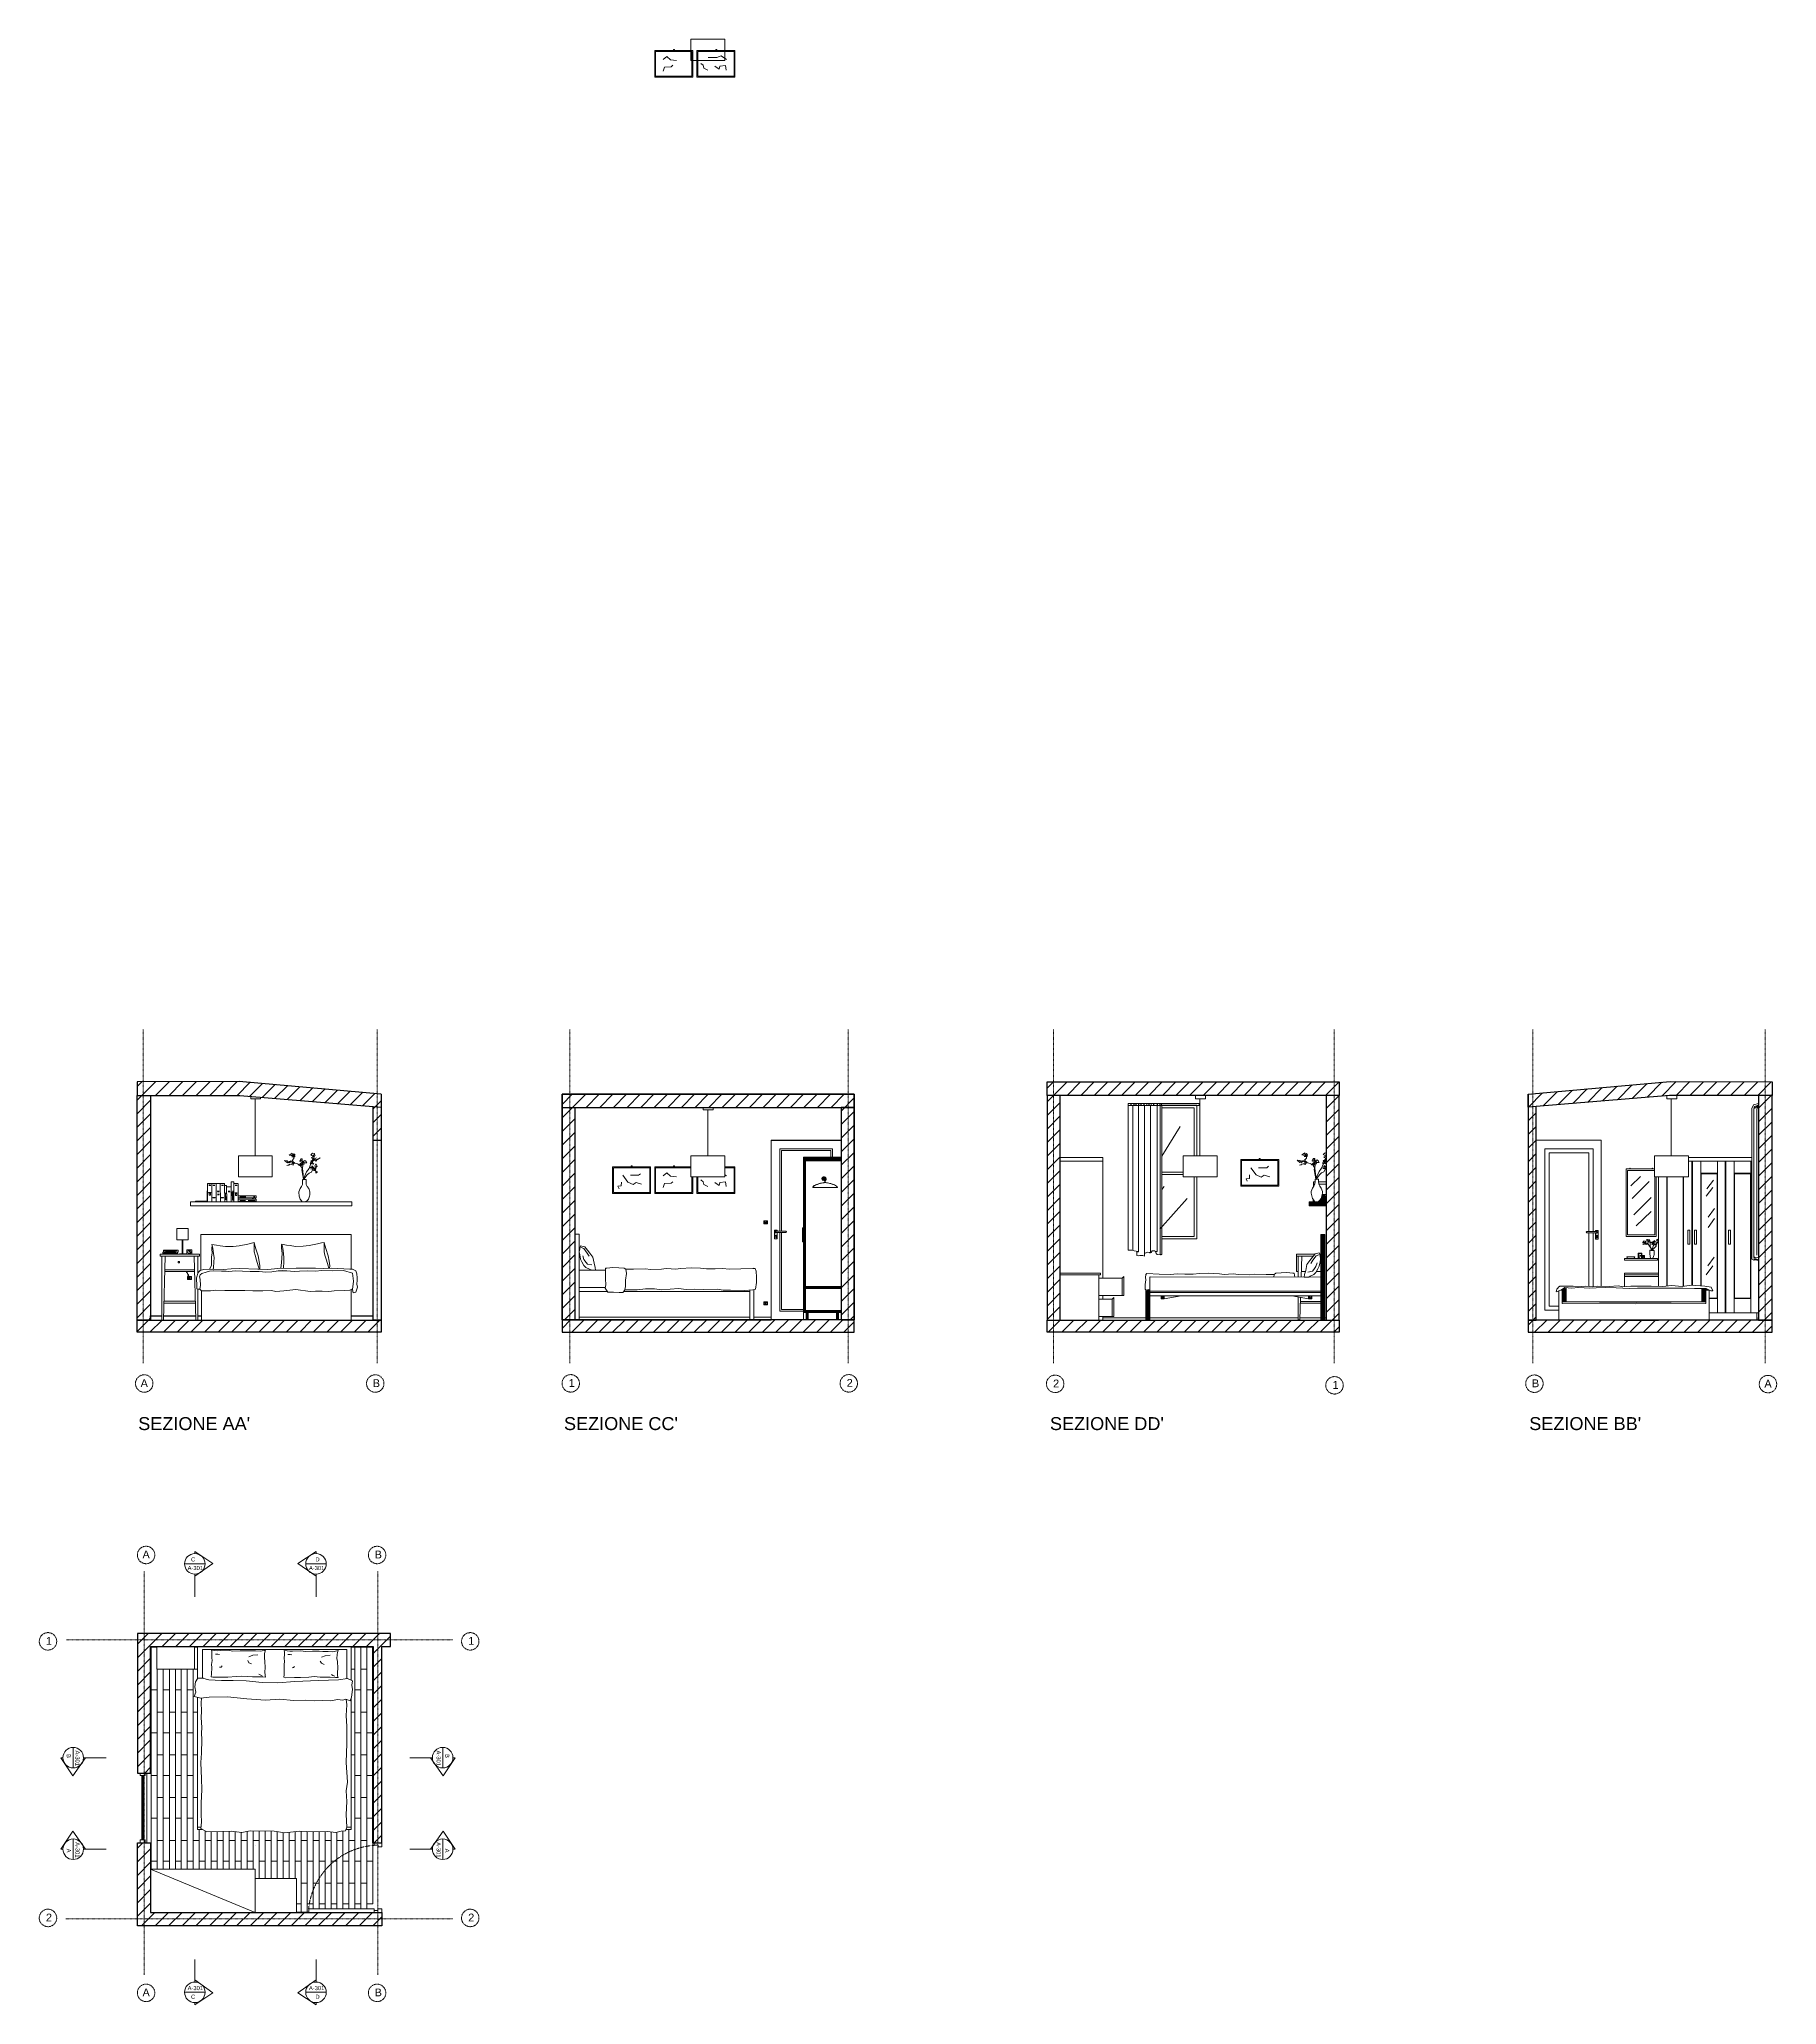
# Model space of a CAD drawing. Header units: centimetres. Extents: x 113178 to 115210, y 57473 to 59771.
import ezdxf

# ---------------------------------------------------------------- set-up
doc = ezdxf.new("R2010")
doc.units = ezdxf.units.CM
doc.header["$MEASUREMENT"] = 0
doc.linetypes.add('DASHDOT', pattern=[1, 0.5, -0.25, 0, -0.25])
doc.linetypes.add('HIDDEN', pattern=[0.375, 0.25, -0.125])
for name, color, linetype, lineweight in [('Arredi', 1, 'Continuous', 15), ('Dettagli', 5, 'Continuous', 5), ('finestre', 4, 'Continuous', 13), ('linee', 2, 'DASHDOT', 5), ('Muri esterni', 3, 'Continuous', 25), ('Pavimento', 7, 'Continuous', 5), ('porte', 4, 'Continuous', 13), ('simbologia', 2, 'Continuous', 5), ('testo', 2, 'Continuous', 5)]:
    doc.layers.add(name, color=color, linetype=linetype, lineweight=lineweight)
doc.styles.get("Standard").update_dxf_attribs({"font": 'Arial.ttf'})
pattern_1 = [(45, (-102.3911, -0.3649), (-0.813172798, 0.813172798), [])]

msp = doc.modelspace()

# ---------------------------------------------------------------- texts
at = {"layer": 'linee', "char_height": 9.12, "attachment_point": 1}
for s, insert in [('A', (113296.8, 58204.5)), ('B', (113568.2, 58204.5)), ('1', (113797.3, 58204.7)), ('2', (114122.4, 58204.8)), ('2', (114363.7, 58204.1)), ('1', (114690.3, 58202.4)), ('B', (114923.5, 58204.3)), ('A', (115195.3, 58203.9)), ('A', (113299, 58004.2)), ('B', (113570.4, 58004.2)), ('1', (113186.1, 57903.2)), ('1', (113679.8, 57903.2)), ('2', (113186.1, 57579.9)), ('2', (113679.8, 57579.9)), ('A', (113299, 57492.3)), ('B', (113570.4, 57492.3))]:
    msp.add_mtext_dynamic_manual_height_columns(s, width=58.855, gutter_width=1, heights=[0], dxfattribs=dict(at, insert=insert))
at = {"layer": 'simbologia'}
for s, p in [('A-301', (113351.8, 57981.4)), ('C', (113355.8, 57991.5)), ('A-301', (113493.6, 57981.4)), ('D', (113501.2, 57991.5)), ('A-301', (113351.8, 57490.4)), ('C', (113355.8, 57480.3)), ('A-301', (113493.6, 57490.4)), ('D', (113501.2, 57480.3))]:
    msp.add_text(s, height=4.82, dxfattribs=at).set_placement(p)
for s, p in [('B', (113210.4, 57766.4)), ('A-301', (113220.6, 57770.5)), ('A-301', (113642.8, 57770.5)), ('B', (113652.8, 57766.4)), ('A-301', (113220.6, 57663.4)), ('A-301', (113642.8, 57663.4)), ('A', (113210.4, 57655.8)), ('A', (113652.8, 57655.8))]:
    msp.add_text(s, height=4.82, rotation=270, dxfattribs=at).set_placement(p)
at = {"layer": 'testo', "char_height": 15.129, "attachment_point": 1}
for s, insert in [("SEZIONE AA'", (113294, 58160.2)), ("SEZIONE CC'", (113791.8, 58160.2)), ("SEZIONE DD'", (114360, 58160.2)), ("SEZIONE BB'", (114920.4, 58160.2))]:
    msp.add_mtext_dynamic_manual_height_columns(s, width=535.179, gutter_width=1, heights=[0], dxfattribs=dict(at, insert=insert))

# ---------------------------------------------------------------- hatches: boundary and pattern name
at = {"layer": 'Dettagli'}
h = msp.add_hatch(dxfattribs=at)
h.set_pattern_fill('ANSI31', color=256, scale=90)
h.paths.add_polyline_path([(113412, 58552.4), (113292.7, 58552.1), (113292.7, 58536.3), (113412.7, 58536.3), (113578.1, 58522.6), (113578.1, 58537.7)])
h.paths.add_polyline_path([(113308.5, 58484), (113292.7, 58484), (113292.7, 58273.6), (113308.5, 58273.6), (113308.5, 58278.6)])
h = msp.add_hatch(dxfattribs=at)
h.set_pattern_fill('ANSI31', color=256, scale=90)
h.paths.add_polyline_path([(113308.5, 58536.3), (113292.7, 58536.3), (113292.7, 58484), (113308.5, 58484)])
h.paths.add_polyline_path([(113578.1, 58273.6), (113543, 58273.6), (113543, 58273.4), (113367.8, 58273.6), (113292.7, 58273.6), (113292.7, 58259.5), (113578.1, 58259.5)])
h = msp.add_hatch(dxfattribs=at)
h.set_pattern_fill('ANSI31', color=256, scale=90)
h.set_pattern_definition([(45, (-102.765, 0), (-7.9549513, 7.9549513), [])])
h.paths.add_polyline_path([(113789.5, 58537.6), (113789.5, 58522.3), (114131.1, 58522.3), (114131.1, 58537.6)])
h.paths.add_polyline_path([(113804.8, 58522.3), (113789.5, 58522.3), (113789.5, 58274), (113804.8, 58274)])
h.paths.add_polyline_path([(114131.1, 58522.3), (114115.8, 58522.3), (114115.8, 58484), (114116.1, 58484), (114115.8, 58274), (114131.1, 58274)])
h = msp.add_hatch(dxfattribs=at)
h.set_pattern_fill('ANSI31', color=256, scale=90)
h.paths.add_polyline_path([(114371.9, 58536.3), (114356.6, 58536.3), (114356.6, 58273.6), (114371.9, 58273.6)])
h.paths.add_polyline_path([(114698.2, 58552.1), (114356.6, 58552.1), (114356.6, 58536.3), (114371.9, 58536.3), (114698.2, 58536.3)])
h.paths.add_polyline_path([(114698.2, 58536.3), (114683, 58536.3), (114683, 58273.6), (114698.2, 58273.6)])
h.paths.add_polyline_path([(114698.2, 58273.6), (114683, 58273.6), (114356.6, 58273.6), (114356.6, 58259.5), (114698.2, 58259.5)])
h = msp.add_hatch(dxfattribs=at)
h.set_pattern_fill('ANSI31', color=256, scale=90)
h.set_pattern_definition([(45, (1793.907, 0), (-7.9549513, 7.9549513), [])])
h.paths.add_polyline_path([(115188.6, 58536.3), (115204.5, 58536.3), (115204.5, 58273.6), (115188.6, 58273.6)])
h.paths.add_polyline_path([(115085.1, 58552.4), (115204.5, 58552.1), (115204.5, 58536.3), (115084.4, 58536.3), (114919, 58522.6), (114919, 58537.7)])
h.paths.add_polyline_path([(114919, 58522.6), (114928.5, 58523.4), (114928.5, 58273.6), (114919, 58273.6)])
h.paths.add_polyline_path([(114919, 58273.6), (115204.5, 58273.6), (115204.5, 58259.5), (114919, 58259.5)])
h = msp.add_hatch(dxfattribs=at)
h.set_pattern_fill('ANSI31', color=256, scale=90)
h.paths.add_polyline_path([(113578.1, 58522.6), (113568.7, 58523.4), (113568.7, 58484), (113578.1, 58484)])
h = msp.add_hatch(dxfattribs=at)
h.set_pattern_fill('ANSI31', color=256, scale=9.2)
h.set_pattern_definition(pattern_1)
h.paths.add_polyline_path([(114115.8, 58459.8), (114115.8, 58464), (114071.9, 58464), (114071.9, 58459.8)])
h = msp.add_hatch(dxfattribs=at)
h.set_pattern_fill('ANSI31', color=256, scale=9.2)
h.set_pattern_definition(pattern_1)
h.paths.add_polyline_path([(114074.2, 58459.8), (114071.9, 58459.8), (114071.9, 58285), (114074.2, 58285)])
h = msp.add_hatch(dxfattribs=at)
h.set_pattern_fill('ANSI31', color=256, scale=9.2)
h.set_pattern_definition(pattern_1)
h.paths.add_polyline_path([(114097.3, 58438.6, 1), (114093.3, 58438.6, 1)])
h = msp.add_hatch(dxfattribs=at)
h.set_pattern_fill('ANSI31', color=256, scale=9.2)
h.paths.add_polyline_path([(114683, 58412), (114668.2, 58412), (114667.9, 58412), (114663.1, 58412), (114663.1, 58407), (114683, 58407)])
h = msp.add_hatch(dxfattribs=at)
h.set_pattern_fill('ANSI31', color=256, scale=9.2)
h.paths.add_polyline_path([(114681.2, 58311.6), (114676.7, 58311.6), (114676.7, 58291.5), (114676.7, 58273.6), (114681.2, 58273.6)])
h.paths.add_polyline_path([(114681.2, 58373.6), (114676.7, 58373.6), (114676.7, 58311.6), (114681.2, 58311.6)])
h = msp.add_hatch(dxfattribs=at)
h.set_pattern_fill('ANSI31', color=256, scale=9.2)
h.set_pattern_definition(pattern_1)
h.paths.add_polyline_path([(114074.2, 58312.9), (114074.2, 58310.6), (114115.8, 58310.6), (114115.8, 58312.9)])
h = msp.add_hatch(dxfattribs=at)
h.set_pattern_fill('ANSI31', color=256, scale=9.2)
h.paths.add_polyline_path([(114476.6, 58293.8), (114476.5, 58309.2), (114473.9, 58309), (114473.2, 58308.8), (114472.2, 58308), (114472.2, 58273.6), (114476.7, 58273.6), (114476.7, 58292.2), (114476.6, 58292.2)])
h = msp.add_hatch(dxfattribs=at)
h.set_pattern_fill('ANSI31', color=256, scale=9)
h.set_pattern_definition([(45, (-388.9848, -74.6213), (-0.795495129, 0.795495129), [])])
h.paths.add_polyline_path([(114963.5, 58308.7), (114958.8, 58308.7), (114958.8, 58294.9), (114963.5, 58294.9)])
h.paths.add_polyline_path([(114963.5, 58308.7), (114963.5, 58311.4), (114960, 58310.2), (114958.8, 58308.6)])
h = msp.add_hatch(dxfattribs=at)
h.set_pattern_fill('ANSI31', color=256, scale=9)
h.set_pattern_definition([(45, (114085.2661, 58047.853), (-0.7954951, 0.7954951), [])])
h.paths.add_polyline_path([(115126.8, 58308.7), (115122.2, 58308.7), (115122.2, 58294.9), (115126.8, 58294.9)])
h.paths.add_polyline_path([(115127.2, 58310.4), (115122.2, 58310.5), (115122.2, 58308.7), (115130.8, 58308.7)])
h = msp.add_hatch(dxfattribs=at)
h.set_pattern_fill('ANSI31', color=256, scale=9.2)
h.set_pattern_definition(pattern_1)
h.paths.add_polyline_path([(114115.8, 58285), (114071.9, 58285), (114071.9, 58282.7), (114115.8, 58282.7)])
h.paths.add_polyline_path([(114077.2, 58282.7), (114074.9, 58282.7), (114074.9, 58274), (114077.2, 58274)])
h.paths.add_polyline_path([(114112.6, 58282.7), (114110.3, 58282.7), (114110.3, 58274), (114112.6, 58274)])
h = msp.add_hatch(dxfattribs=at)
h.set_pattern_fill('ANSI31', color=256, scale=5)
h.set_pattern_definition([(45, (0.3873, 9.7791), (-0.4419417382, 0.4419417382), [])])
h.paths.add_polyline_path([(114490.1, 58301.8), (114490.1, 58298.6), (114493.7, 58298.6), (114493.7, 58301.8)])
h = msp.add_hatch(dxfattribs=at)
h.set_pattern_fill('ANSI31', color=256, scale=9.2)
h.set_pattern_definition([(45, (0.3873, 9.7791), (-0.813172798, 0.813172798), [])])
h.paths.add_polyline_path([(114662.4, 58298.6), (114666, 58298.6), (114666, 58301.8), (114662.4, 58301.8)])
h = msp.add_hatch(dxfattribs=at)
h.set_pattern_fill('ANSI31', color=256, scale=90)
h.paths.add_polyline_path([(113789.5, 58259.5), (114131.1, 58259.5), (114131.1, 58274), (113789.5, 58274)])
h = msp.add_hatch(dxfattribs=at)
h.set_pattern_fill('ANSI31', color=256, scale=90)
h.paths.add_polyline_path([(113293.1, 57744.2), (113308.5, 57744.2), (113308.5, 57892), (113568.6, 57892), (113568.6, 57662.6), (113578.8, 57662.6), (113578.8, 57892), (113588.9, 57892), (113588.9, 57907.3), (113293.1, 57907.3)])
h = msp.add_hatch(dxfattribs=at)
h.set_pattern_fill('ANSI31', color=256, scale=90)
h.set_pattern_definition([(45, (0, 0.088), (-7.9549513, 7.9549513), [])])
h.paths.add_polyline_path([(113578.8, 57581.1), (113478.9, 57581.1), (113478.9, 57581.1), (113430.9, 57581.1), (113308.5, 57581.1), (113308.5, 57662.7), (113293.1, 57662.7), (113293.1, 57565.8), (113578.8, 57565.8)])

# ---------------------------------------------------------------- linework, layer by layer
for p, q in [((113292.7, 58552.1), (113292.7, 58536.3)), ((114919, 58522.6), (114919, 58537.7)), ((115085.1, 58552.4), (115204.5, 58552.1)), ((115204.5, 58552.1), (115204.5, 58536.3)), ((115204.5, 58552.1), (115204.5, 58536.3)), ((114034.2, 58484), (114115.8, 58484)), ((114115.8, 58484), (114115.8, 58274)), ((114928.5, 58274), (114928.5, 58484)), ((114682.8, 58462.1), (114683, 58462.1)), ((113308.5, 58273.6), (113308.5, 58278.6)), ((113308.5, 58278.6), (113321.6, 58278.6)), ((113308.5, 58273.6), (113308.5, 58276.6)), ((113323.7, 58278.6), (113361.4, 58278.6)), ((113363.6, 58278.6), (113367.8, 58278.6)), ((113543, 58278.6), (113568.7, 58278.6)), ((113804.8, 58274), (114034.2, 58274)), ((114652.2, 58273.6), (114650.2, 58273.6)), ((115110.6, 58273.6), (115100.9, 58273.6)), ((115188.6, 58273.6), (115188.6, 58276.6))]:
    msp.add_line(p, q)
msp.add_lwpolyline([(113789.5, 58537.6), (114131.1, 58537.6), (114131.1, 58274), (113789.5, 58274)], close=True)
for points in [[(114683, 58412.3), (114674.2, 58412.3)], [(115033.6, 58273.6), (115031.6, 58273.6)], [(115031.6, 58273.6), (115071.6, 58273.6)], [(115071.6, 58273.6), (115069.6, 58273.6)], [(115073.7, 58273.6), (115071.6, 58273.6)], [(115111.1, 58273.6), (115110.6, 58273.6)], [(115150.1, 58273.6), (115149.6, 58273.6)]]:
    msp.add_lwpolyline(points)
msp.add_arc((115045.4, 58293.9), 0.903, 23.101, 24.4648)
at = {"layer": 'Arredi'}
for p, q in [((113430.7, 58532.2), (113430.7, 58465.8)), ((113959.8, 58519.4), (113959.8, 58465.8)), ((114535.4, 58532.2), (114535.4, 58465.8)), ((115086.5, 58532.2), (115086.5, 58465.8)), ((114034.2, 58274), (114034.2, 58484)), ((113355, 58412), (113543.8, 58412)), ((113355, 58407), (113355, 58412)), ((113543.8, 58407), (113355, 58407)), ((113543.8, 58412), (113543.8, 58407)), ((113380.6, 58352.4), (113379.8, 58347.3)), ((113380.6, 58361.6), (113380, 58356.4)), ((113380, 58356.4), (113380.6, 58352.4)), ((113381.2, 58357.6), (113380.1, 58362.1)), ((113380.1, 58362.1), (113385.6, 58361.1)), ((113382.1, 58351), (113381.2, 58357.6)), ((113385.6, 58361.1), (113389.8, 58360.5)), ((113389.8, 58360.5), (113396.2, 58359.6)), ((113396.2, 58359.6), (113405, 58359.8)), ((113405, 58359.8), (113412, 58360.5)), ((113412, 58360.5), (113422, 58362.5)), ((113422, 58362.5), (113426.5, 58363.7)), ((113426.5, 58363.7), (113429.7, 58364.3)), ((113429.7, 58364.3), (113429.5, 58361.1)), ((113431.7, 58357.1), (113429.5, 58363.9)), ((113429.5, 58361.1), (113429.7, 58353.4)), ((113429.7, 58353.4), (113430.6, 58349.6)), ((113434.2, 58348.7), (113431.7, 58357.1)), ((113461.7, 58362.1), (113461.7, 58358.2)), ((113461.7, 58358.2), (113462.3, 58351.5)), ((113462.9, 58357.8), (113461.8, 58362.3)), ((113461.8, 58362.3), (113467.4, 58361.2)), ((113462.3, 58351.5), (113462.1, 58346.5)), ((113463.8, 58351.2), (113462.9, 58357.8)), ((113467.4, 58361.2), (113471.5, 58360.7)), ((113471.5, 58360.7), (113477.9, 58359.8)), ((113477.9, 58359.8), (113486.7, 58360)), ((113486.7, 58360), (113493.7, 58360.7)), ((113493.7, 58360.7), (113503.7, 58362.6)), ((113503.7, 58362.6), (113508.2, 58363.9)), ((113508.2, 58363.9), (113511.4, 58364.4)), ((113511.4, 58364.4), (113511.3, 58361.2)), ((113513.4, 58357.3), (113511.3, 58364.1)), ((113511.3, 58361.2), (113511.4, 58353.5)), ((113511.4, 58353.5), (113512.3, 58349.7)), ((113515.9, 58348.9), (113513.4, 58357.3)), ((113810.3, 58357.1), (113809.6, 58353.3)), ((113809.6, 58353.3), (113810.2, 58349.9)), ((113811.3, 58360.5), (113810.3, 58357.1)), ((113816, 58359.3), (113811.1, 58360.5)), ((113811.9, 58358.3), (113815, 58357.3)), ((113815, 58357.3), (113818.8, 58351.9)), ((113819.2, 58355.3), (113816, 58359.3)), ((113818.8, 58351.9), (113821.1, 58348.3)), ((113822.2, 58351.7), (113819.2, 58355.3)), ((113825.6, 58347.2), (113822.2, 58351.7)), ((114670, 58351), (114674.9, 58352.1)), ((114674.8, 58352.1), (114675.8, 58348.7)), ((113365.6, 58350.5), (113319.6, 58350.5)), ((113319.6, 58350.5), (113319.6, 58348.5)), ((113319.6, 58348.5), (113365.6, 58348.5)), ((113321.6, 58348.5), (113321.6, 58273.5)), ((113321.6, 58348.5), (113321.6, 58318.5)), ((113321.6, 58348.5), (113321.6, 58328.5)), ((113323.6, 58273.5), (113325.5, 58348.5)), ((113359.9, 58332.5), (113325, 58332.5)), ((113325, 58330.5), (113359.9, 58330.5)), ((113361.5, 58273.5), (113359.4, 58348.5)), ((113364, 58329.2), (113362, 58323)), ((113363.6, 58348.5), (113363.6, 58327.8)), ((113363.6, 58327.8), (113363.6, 58348.5)), ((113364, 58329.2), (113366.3, 58331.5)), ((113365.6, 58350.5), (113365.6, 58348.5)), ((113366.3, 58331.5), (113367.5, 58332.1)), ((113367.5, 58332.1), (113370.7, 58332.9)), ((113368.5, 58328.1), (113373.3, 58329.8)), ((113370.7, 58332.9), (113382.5, 58333.2)), ((113373.3, 58329.8), (113377.4, 58330.8)), ((113377.4, 58330.8), (113382.1, 58331.1)), ((113379.5, 58337.8), (113377.7, 58333.5)), ((113377.7, 58333.5), (113377.8, 58333.1)), ((113379.8, 58347.3), (113379.5, 58337.8)), ((113382.6, 58346.6), (113382.1, 58351)), ((113382.1, 58331.1), (113391.4, 58330.8)), ((113382.2, 58335.1), (113382.4, 58341.2)), ((113382.4, 58341.2), (113382.6, 58346.6)), ((113382.5, 58333.2), (113393.7, 58332.9)), ((113391.4, 58330.8), (113396.7, 58330.7)), ((113393.7, 58332.9), (113402.6, 58333.5)), ((113396.7, 58330.7), (113399.8, 58330.6)), ((113399.8, 58330.6), (113407.6, 58331.4)), ((113402.6, 58333.5), (113412.4, 58333.8)), ((113407.6, 58331.4), (113416, 58331)), ((113412.4, 58333.8), (113433.9, 58333.2)), ((113416, 58331), (113424.7, 58330.6)), ((113424.7, 58330.6), (113435.4, 58330.4)), ((113430.6, 58349.6), (113432.4, 58343.7)), ((113432.4, 58343.7), (113434.4, 58336.9)), ((113433.9, 58333.2), (113445.4, 58332.6)), ((113435.6, 58342.3), (113434.2, 58348.7)), ((113434.4, 58336.9), (113435.5, 58333.1)), ((113435.4, 58330.4), (113443.3, 58329.6)), ((113436.2, 58337.1), (113435.6, 58342.3)), ((113436, 58333.1), (113436.2, 58337.1)), ((113443.3, 58329.6), (113450.4, 58330.2)), ((113445.4, 58332.6), (113457.2, 58334.1)), ((113450.4, 58330.2), (113457.8, 58331.4)), ((113457.2, 58334.1), (113478.5, 58334.4)), ((113457.8, 58331.4), (113467.8, 58331.1)), ((113460.8, 58334.7), (113460.6, 58334.1)), ((113461.5, 58340.4), (113460.8, 58334.7)), ((113462.1, 58346.5), (113461.5, 58340.4)), ((113464.3, 58346.7), (113463.8, 58351.2)), ((113463.9, 58335.2), (113464.1, 58341.3)), ((113464.1, 58341.3), (113464.3, 58346.7)), ((113467.8, 58331.1), (113476.3, 58330.6)), ((113476.3, 58330.6), (113482.7, 58330.9)), ((113478.5, 58334.4), (113493.5, 58334.4)), ((113482.7, 58330.9), (113492.3, 58331.1)), ((113492.3, 58331.1), (113501.1, 58331)), ((113493.5, 58334.4), (113501.2, 58334.4)), ((113501.1, 58331), (113508.6, 58331.7)), ((113501.2, 58334.4), (113511, 58333.8)), ((113508.6, 58331.7), (113521.6, 58331.1)), ((113511, 58333.8), (113520.2, 58334.4)), ((113512.3, 58349.7), (113514.1, 58343.8)), ((113514.1, 58343.8), (113516.1, 58337)), ((113517.3, 58342.4), (113515.9, 58348.9)), ((113516.1, 58337), (113516.9, 58334.1)), ((113517.9, 58337.2), (113517.3, 58342.4)), ((113517.8, 58334.2), (113517.9, 58337.2)), ((113520.2, 58334.4), (113527.4, 58334.1)), ((113521.6, 58331.1), (113534.2, 58331.7)), ((113527.4, 58334.1), (113541.5, 58333.2)), ((113534.2, 58331.7), (113544.6, 58328.6)), ((113541.5, 58333.2), (113544.4, 58333)), ((113544.4, 58333), (113548.5, 58331.1)), ((113544.6, 58328.6), (113545.7, 58319.3)), ((113548.5, 58331.1), (113549.6, 58327.8)), ((113810.2, 58349.9), (113811.2, 58345)), ((113811.2, 58345), (113812.8, 58341.8)), ((113812.8, 58341.8), (113815.1, 58337.5)), ((113813.8, 58348.9), (113815.2, 58344.6)), ((113815.1, 58337.5), (113817.5, 58335.2)), ((113815.2, 58344.6), (113817.6, 58341.1)), ((113817.5, 58335.2), (113821.7, 58333.2)), ((113817.6, 58341.1), (113819.3, 58339.1)), ((113819.3, 58339.1), (113824.5, 58338.1)), ((113821.7, 58333.2), (113823.6, 58332.4)), ((113823.6, 58332.4), (113828.7, 58332.1)), ((113827, 58340.1), (113825.6, 58347.2)), ((113828.4, 58335.3), (113827, 58340.1)), ((113828.7, 58332.1), (113828.4, 58335.3)), ((113840.4, 58332.4), (113840.5, 58332.4)), ((113842, 58334.5), (113840.5, 58334.5)), ((113840.5, 58334.5), (113840.5, 58321.8)), ((113848.9, 58335.3), (113842, 58334.5)), ((113855.9, 58334.9), (113848.9, 58335.3)), ((113862.1, 58334.5), (113855.9, 58334.9)), ((113864, 58333), (113862.1, 58334.5)), ((113863.8, 58333.2), (113873.2, 58333.2)), ((113864.7, 58328), (113864, 58333)), ((113873.2, 58333.2), (113887.1, 58333.6)), ((113887.1, 58333.6), (113892.8, 58332.8)), ((113892.8, 58332.8), (113906, 58333.2)), ((113906, 58333.2), (113911.3, 58333.9)), ((113911.3, 58333.9), (113917.3, 58333.7)), ((113917.3, 58333.7), (113922.4, 58333.2)), ((113922.4, 58333.2), (113927.9, 58333.9)), ((113927.9, 58333.9), (113941, 58334.7)), ((113941, 58334.7), (113951.4, 58334.2)), ((113951.4, 58334.2), (113958.6, 58333.7)), ((113958.6, 58333.7), (113968.5, 58333.7)), ((113968.5, 58333.7), (113976.7, 58333.9)), ((113976.7, 58333.9), (113985.6, 58333)), ((113985.6, 58333), (113998.4, 58333.5)), ((113998.4, 58333.5), (114013.6, 58334.2)), ((114012.7, 58333.9), (114015.3, 58333.9)), ((114015.3, 58333.9), (114016.5, 58330.8)), ((114016.5, 58330.8), (114016.9, 58323.9)), ((114545, 58328.5), (114534.7, 58328)), ((114558.1, 58327.8), (114545, 58328.5)), ((114622.1, 58326.9), (114624, 58328.4)), ((114624, 58328.4), (114630.2, 58328.8)), ((114630.2, 58328.8), (114637.1, 58329.2)), ((114637.1, 58329.2), (114644, 58328.4)), ((114644, 58328.4), (114645.6, 58328.4)), ((114645.6, 58328.4), (114646.2, 58324)), ((114669.7, 58350.6), (114648.2, 58350.6)), ((114648.2, 58350.6), (114648.2, 58348.2)), ((114667.9, 58348.2), (114648.2, 58348.2)), ((114669.7, 58350.6), (114650.2, 58350.6)), ((114650.2, 58348.2), (114650.2, 58324)), ((114650.2, 58348.2), (114650.2, 58341.4)), ((114653.6, 58324), (114654.3, 58348.2)), ((114658.7, 58330.3), (114653.8, 58330.3)), ((114657.6, 58326.9), (114659.1, 58331.7)), ((114659.1, 58331.7), (114660.5, 58338.8)), ((114660.5, 58338.8), (114663.8, 58343.3)), ((114666.8, 58330.7), (114661.6, 58329.7)), ((114663.8, 58343.3), (114666.9, 58347)), ((114667.3, 58343.5), (114665, 58339.9)), ((114668.5, 58332.7), (114666.8, 58330.7)), ((114666.9, 58347), (114670, 58351)), ((114671.1, 58348.9), (114667.3, 58343.5)), ((114670.9, 58336.2), (114668.5, 58332.7)), ((114671, 58329.1), (114668.5, 58326.8)), ((114672.3, 58340.5), (114670.9, 58336.2)), ((114673.3, 58333.4), (114671, 58329.1)), ((114674.2, 58349.9), (114671.1, 58348.9)), ((114677.6, 58330.3), (114671.6, 58330.3)), ((114674.9, 58336.6), (114673.3, 58333.4)), ((114675.8, 58341.6), (114674.9, 58336.6)), ((114676.7, 58350.6), (114675.2, 58350.6)), ((114675.8, 58348.7), (114676.4, 58344.9)), ((114676.4, 58344.9), (114675.8, 58341.6)), ((115031.7, 58343.5), (115031.7, 58345.5)), ((115031.7, 58345.5), (115070.5, 58345.5)), ((115070.5, 58343.5), (115031.7, 58343.5)), ((115070.5, 58345.5), (115070.5, 58343.5)), ((113362, 58323), (113362.5, 58313.2)), ((113362.5, 58313.2), (113362.5, 58310.2)), ((113362.5, 58310.2), (113364.4, 58309.6)), ((113363.6, 58273.5), (113363.6, 58309.9)), ((113363.6, 58309.9), (113363.6, 58273.5)), ((113364.4, 58309.6), (113365.9, 58309.8)), ((113365.8, 58324.2), (113366.5, 58326.5)), ((113366.6, 58321.4), (113365.8, 58324.2)), ((113365.9, 58309.8), (113367, 58314)), ((113365.9, 58309.8), (113367.8, 58307.8)), ((113366.5, 58326.5), (113368.5, 58328.1)), ((113367, 58314), (113366.6, 58321.4)), ((113367.8, 58307.8), (113378.5, 58307.7)), ((113378.5, 58307.7), (113384.6, 58308.6)), ((113384.6, 58308.6), (113395.2, 58308.4)), ((113395.2, 58308.4), (113404.7, 58308.2)), ((113404.7, 58308.2), (113411.7, 58308.2)), ((113411.7, 58308.2), (113418.8, 58308.1)), ((113418.8, 58308.1), (113428.1, 58307.9)), ((113428.1, 58307.9), (113433.1, 58307.8)), ((113433.1, 58307.8), (113439.6, 58307.7)), ((113439.6, 58307.7), (113449.9, 58308.2)), ((113449.9, 58308.2), (113454.9, 58307.1)), ((113454.9, 58307.1), (113464.2, 58307.9)), ((113464.2, 58307.9), (113478.2, 58309.2)), ((113478.2, 58309.2), (113495.1, 58307.1)), ((113495.1, 58307.1), (113501.4, 58307.3)), ((113501.4, 58307.3), (113508.9, 58307.6)), ((113508.9, 58307.6), (113516.9, 58306.9)), ((113516.9, 58306.9), (113523, 58307.7)), ((113523, 58307.7), (113535.1, 58308.4)), ((113535.1, 58308.4), (113541.4, 58308.7)), ((113541.4, 58308.7), (113544.7, 58310.3)), ((113545.7, 58319.3), (113544.6, 58309.3)), ((113544.6, 58309.3), (113545.3, 58305.5)), ((113545.3, 58305.5), (113548.3, 58306.2)), ((113548.3, 58306.2), (113550.2, 58312.1)), ((113549.6, 58327.8), (113550.1, 58323)), ((113549.9, 58320.4), (113549.7, 58315.7)), ((113550.2, 58312.1), (113549.7, 58315.7)), ((113550.1, 58323), (113549.9, 58320.4)), ((113840.9, 58314.9), (113840.1, 58311)), ((113840.1, 58311), (113843.2, 58306.4)), ((113840.5, 58321.8), (113840.9, 58314.9)), ((113843.2, 58306.4), (113849.7, 58306.4)), ((113849.7, 58306.4), (113856.3, 58305.7)), ((113856.3, 58305.7), (113860.5, 58305.7)), ((113860.5, 58305.7), (113862.4, 58308.3)), ((113862.4, 58308.3), (113863.6, 58312.6)), ((113865.1, 58308.9), (113862.6, 58309)), ((113863.6, 58320.3), (113864.7, 58328)), ((113863.6, 58312.6), (113863.6, 58320.3)), ((113869.7, 58308.9), (113865.1, 58308.9)), ((113877.4, 58308.9), (113869.7, 58308.9)), ((113887.1, 58310.1), (113877.4, 58308.9)), ((113897.5, 58310.1), (113887.1, 58310.1)), ((113906.3, 58308.9), (113897.5, 58310.1)), ((113925.6, 58310.4), (113906.3, 58308.9)), ((113934.5, 58309.3), (113925.6, 58310.4)), ((113944.5, 58309.7), (113934.5, 58309.3)), ((113954.9, 58309.3), (113944.5, 58309.7)), ((113971.1, 58309.7), (113954.9, 58309.3)), ((113978, 58308.5), (113971.1, 58309.7)), ((113986.5, 58308.5), (113978, 58308.5)), ((113994.6, 58307.8), (113986.5, 58308.5)), ((114003, 58308.1), (113994.6, 58307.8)), ((114012.7, 58308.9), (114003, 58308.1)), ((114015.7, 58309.7), (114012.7, 58308.9)), ((114016.9, 58317.4), (114015.7, 58309.7)), ((114016.9, 58323.9), (114016.9, 58317.4)), ((114444.3, 58322.7), (114417.1, 58322.7)), ((114444.3, 58322.7), (114446.2, 58324.7)), ((114444.3, 58322.7), (114444.3, 58302.2)), ((114471.2, 58312.2), (114471.5, 58315.3)), ((114471.4, 58309.8), (114471.2, 58312.2)), ((114471.4, 58309.7), (114472.4, 58308.6)), ((114471.5, 58315.3), (114472, 58320.6)), ((114471.6, 58323.3), (114472.1, 58326.8)), ((114472, 58320.6), (114471.6, 58323.3)), ((114472.1, 58326.8), (114473.1, 58328)), ((114472.4, 58308.6), (114475.6, 58309.5)), ((114487.6, 58327.3), (114473.1, 58328)), ((114476.6, 58307.4), (114476.6, 58324.1)), ((114477, 58324.1), (114677, 58324)), ((114500.4, 58326.8), (114487.6, 58327.3)), ((114509.3, 58327.8), (114500.4, 58326.8)), ((114517.5, 58327.5), (114509.3, 58327.8)), ((114527.4, 58327.5), (114517.5, 58327.5)), ((114534.7, 58328), (114527.4, 58327.5)), ((114563.7, 58327.1), (114558.1, 58327.8)), ((114568.7, 58327.5), (114563.7, 58327.1)), ((114574.7, 58327.8), (114568.7, 58327.5)), ((114580.1, 58327.1), (114574.7, 58327.8)), ((114593.2, 58326.6), (114580.1, 58327.1)), ((114599, 58327.4), (114593.2, 58326.6)), ((114612.9, 58327), (114599, 58327.4)), ((114622.3, 58327), (114612.9, 58327)), ((114621.6, 58324), (114622.1, 58326.9)), ((114657.4, 58323.7), (114657.6, 58326.9)), ((114662.5, 58324), (114657.4, 58323.7)), ((114664.4, 58324.8), (114662.5, 58324)), ((114668.5, 58326.8), (114664.4, 58324.8)), ((114957.4, 58308.5), (114951.8, 58306.6)), ((114951.8, 58306.6), (114952.1, 58308.2)), ((114952.1, 58308.2), (114952.8, 58309.7)), ((114952.8, 58309.7), (114953.8, 58310.8)), ((114953.8, 58310.8), (114954.6, 58312.3)), ((114954.6, 58312.3), (114956.3, 58313.2)), ((114956.3, 58313.2), (114957.9, 58313.2)), ((114962.1, 58311.6), (114957.4, 58308.5)), ((114963.5, 58308.7), (114957.7, 58308.7)), ((114957.9, 58313.2), (114968.2, 58313.2)), ((114969.6, 58310.9), (114962.1, 58311.6)), ((114968.2, 58313.2), (114971.9, 58313.2)), ((114977.8, 58311.8), (114969.6, 58310.9)), ((114971.9, 58313.2), (114976.6, 58312.7)), ((114976.6, 58312.7), (114986.2, 58313.2)), ((114991.3, 58311.1), (114977.8, 58311.8)), ((114986.2, 58313.2), (114994.2, 58312.7)), ((114998.6, 58311.3), (114991.3, 58311.1)), ((114994.2, 58312.7), (115000.3, 58313.2)), ((115009.1, 58311.6), (114998.6, 58311.3)), ((115000.3, 58313.2), (115013.9, 58313)), ((115022, 58311.3), (115009.1, 58311.6)), ((115013.9, 58313), (115024.2, 58313.7)), ((115037.5, 58310.4), (115022, 58311.3)), ((115024.2, 58313.7), (115029.8, 58312.7)), ((115029.8, 58312.7), (115039, 58313.4)), ((115046.9, 58311.1), (115037.5, 58310.4)), ((115039, 58313.4), (115052.5, 58313.2)), ((115056, 58310.9), (115046.9, 58311.1)), ((115052.5, 58313.2), (115063.1, 58313.4)), ((115067.3, 58310.9), (115056, 58310.9)), ((115063.1, 58313.4), (115076.7, 58313)), ((115079, 58311.1), (115067.3, 58310.9)), ((115076.7, 58313), (115086.7, 58313.9)), ((115100.1, 58311.1), (115079, 58311.1)), ((115086.7, 58313.9), (115099.1, 58313)), ((115099.1, 58313), (115109.9, 58314.4)), ((115113.4, 58310.6), (115100.1, 58311.1)), ((115109.9, 58314.4), (115125.8, 58313.2)), ((115127.2, 58310.4), (115113.4, 58310.6)), ((115125.8, 58313.2), (115132.9, 58312.3)), ((115132.6, 58307.8), (115127.2, 58310.4)), ((115135.2, 58308), (115132.6, 58307.8)), ((115132.9, 58312.3), (115135.2, 58308)), ((113360.9, 58295.6), (113324.1, 58295.6)), ((113324.1, 58293.6), (113361, 58293.6)), ((114444.3, 58302.2), (114417.1, 58302.2)), ((114432.6, 58298.2), (114417.1, 58298.2)), ((114432.6, 58298.2), (114434.5, 58300.2)), ((114432.6, 58298.2), (114432.6, 58277.7)), ((114446.2, 58302.2), (114444.3, 58302.2)), ((114676.7, 58302.1), (114476.6, 58302.1)), ((114490.1, 58301.8), (114492.3, 58302)), ((114493.7, 58301.8), (114495.7, 58302)), ((114513.4, 58302), (114493.7, 58298.6)), ((114642.9, 58302), (114662.4, 58298.6)), ((114650.2, 58300.8), (114650.2, 58273.6)), ((114652.2, 58273.6), (114653, 58300.3)), ((114676.7, 58295.4), (114652.8, 58295.4)), ((114676.7, 58293.4), (114652.8, 58293.4)), ((114662.4, 58301.8), (114660.7, 58302)), ((114666, 58301.8), (114664.1, 58302)), ((114958.8, 58294.9), (115046.2, 58294.3)), ((114958.8, 58294.9), (114958.8, 58293)), ((114958.8, 58293), (115044.5, 58292.8)), ((115126.8, 58292.9), (115044.5, 58292.8)), ((115126.8, 58294.9), (115046.2, 58294.3)), ((115126.8, 58294.9), (115126.8, 58292.9)), ((114432.6, 58277.7), (114417.1, 58277.7)), ((114434.5, 58277.7), (114432.6, 58277.7)), ((115130.8, 58282.1), (115188.6, 58282.1)), ((113315.8, 57865.5), (113315.8, 57892)), ((113369, 57855), (113369, 57888.7)), ((113369, 57888.7), (113538.1, 57888.7)), ((113380.2, 57887.8), (113379.1, 57888)), ((113380.3, 57875.6), (113379.6, 57871)), ((113379.6, 57871), (113380, 57867.4)), ((113379.7, 57888), (113380.1, 57886.1)), ((113380.1, 57883.6), (113380, 57878.7)), ((113380, 57878.7), (113380.3, 57875.6)), ((113380.1, 57886.1), (113380.1, 57883.6)), ((113386.4, 57887.2), (113380.2, 57887.8)), ((113384.2, 57883.2), (113386.9, 57883.2)), ((113389.7, 57887.3), (113386.4, 57887.2)), ((113386.9, 57883.2), (113388.9, 57882.9)), ((113399.2, 57887.7), (113389.7, 57887.3)), ((113390.8, 57868), (113392.1, 57869.4)), ((113404.8, 57886.8), (113399.2, 57887.7)), ((113413.1, 57887.1), (113404.8, 57886.8)), ((113420.6, 57887.2), (113413.1, 57887.1)), ((113424.9, 57886.9), (113420.6, 57887.2)), ((113422.1, 57875.6), (113423.5, 57873.2)), ((113423.4, 57880), (113427.9, 57881.8)), ((113423.5, 57873.2), (113426.5, 57871.7)), ((113431.2, 57886.9), (113424.9, 57886.9)), ((113427.9, 57881.8), (113433.7, 57882.5)), ((113436.7, 57886.5), (113431.2, 57886.9)), ((113441.2, 57887.4), (113436.7, 57886.5)), ((113442.9, 57888.1), (113441.2, 57887.4)), ((113441.5, 57878.6), (113441.7, 57883.4)), ((113442.1, 57875), (113441.5, 57878.6)), ((113441.7, 57883.4), (113442.2, 57885.6)), ((113442.4, 57867.2), (113442.1, 57875)), ((113442.2, 57885.6), (113442.9, 57888.1)), ((113465.1, 57875.1), (113464.5, 57870.5)), ((113464.5, 57870.5), (113464.8, 57866.9)), ((113464.6, 57887.5), (113464.9, 57885.6)), ((113464.9, 57883), (113464.8, 57878.2)), ((113464.8, 57878.2), (113465.1, 57875.1)), ((113464.9, 57885.6), (113464.9, 57883)), ((113471.2, 57886.6), (113465, 57887.3)), ((113469.1, 57882.7), (113471.8, 57882.7)), ((113474.5, 57886.8), (113471.2, 57886.6)), ((113471.8, 57882.7), (113473.7, 57882.4)), ((113484.1, 57887.2), (113474.5, 57886.8)), ((113475.6, 57867.5), (113476.9, 57868.8)), ((113489.6, 57886.2), (113484.1, 57887.2)), ((113497.9, 57886.5), (113489.6, 57886.2)), ((113505.5, 57886.6), (113497.9, 57886.5)), ((113509.7, 57886.3), (113505.5, 57886.6)), ((113506.9, 57875), (113508.3, 57872.7)), ((113508.2, 57879.5), (113512.7, 57881.2)), ((113508.3, 57872.7), (113511.3, 57871.2)), ((113516, 57886.3), (113509.7, 57886.3)), ((113512.7, 57881.2), (113518.5, 57882)), ((113521.5, 57885.9), (113516, 57886.3)), ((113526.1, 57886.9), (113521.5, 57885.9)), ((113527.7, 57887.6), (113526.1, 57886.9)), ((113526.4, 57878.1), (113526.5, 57882.8)), ((113526.9, 57874.4), (113526.4, 57878.1)), ((113526.5, 57882.8), (113527, 57885.1)), ((113527.2, 57866.7), (113526.9, 57874.4)), ((113527, 57885.1), (113527.7, 57887.6)), ((113538.1, 57888.7), (113538.1, 57854.5)), ((113360.8, 57850.8), (113360, 57844.8)), ((113363.8, 57855), (113360.8, 57850.8)), ((113370.2, 57855), (113363.8, 57855)), ((113376.5, 57853.3), (113369.3, 57855)), ((113391.4, 57852.5), (113376.5, 57853.3)), ((113379.7, 57859.6), (113379.4, 57856.7)), ((113379.4, 57856.7), (113381.4, 57856.2)), ((113380, 57867.4), (113379.7, 57859.6)), ((113381.4, 57856.2), (113392, 57856.4)), ((113389, 57867.8), (113390.8, 57868)), ((113405, 57852.5), (113391.4, 57852.5)), ((113392, 57856.4), (113398.8, 57856.3)), ((113398.8, 57856.3), (113408.5, 57856.9)), ((113420.3, 57852), (113405, 57852.5)), ((113408.5, 57856.9), (113415, 57857.4)), ((113415, 57857.4), (113421.9, 57857)), ((113438.9, 57849.9), (113420.3, 57852)), ((113421.9, 57857), (113427.8, 57856.8)), ((113427.8, 57856.8), (113433.5, 57856.7)), ((113433.5, 57856.7), (113439.7, 57856.5)), ((113436.6, 57858.8), (113435.2, 57859.8)), ((113439.1, 57857.8), (113436.6, 57858.8)), ((113457.2, 57849.5), (113438.9, 57849.9)), ((113439.7, 57856.5), (113443, 57856.4)), ((113442.1, 57862.3), (113442.4, 57867.2)), ((113442.3, 57858.3), (113442.1, 57862.3)), ((113443, 57856.4), (113442.3, 57858.3)), ((113477.1, 57851.2), (113457.2, 57849.5)), ((113464.6, 57859), (113464.3, 57856.1)), ((113464.3, 57856.1), (113466.2, 57855.6)), ((113464.8, 57866.9), (113464.6, 57859)), ((113466.2, 57855.6), (113476.8, 57855.8)), ((113473.8, 57867.3), (113475.6, 57867.5)), ((113476.8, 57855.8), (113483.6, 57855.7)), ((113504.7, 57852.5), (113477.1, 57851.2)), ((113483.6, 57855.7), (113493.4, 57856.3)), ((113493.4, 57856.3), (113499.8, 57856.9)), ((113499.8, 57856.9), (113506.7, 57856.4)), ((113528.1, 57853.3), (113504.7, 57852.5)), ((113506.7, 57856.4), (113512.6, 57856.2)), ((113512.6, 57856.2), (113518.3, 57856.1)), ((113518.3, 57856.1), (113524.5, 57855.9)), ((113521.5, 57858.2), (113520, 57859.3)), ((113524, 57857.3), (113521.5, 57858.2)), ((113524.5, 57855.9), (113527.8, 57855.9)), ((113526.9, 57861.7), (113527.2, 57866.7)), ((113527.1, 57857.8), (113526.9, 57861.7)), ((113527.8, 57855.8), (113527.1, 57857.8)), ((113538.7, 57854.6), (113528.1, 57853.3)), ((113544.6, 57852), (113538.7, 57854.6)), ((113543.8, 57846.9), (113544.6, 57852)), ((113544.6, 57841.9), (113543.8, 57846.9)), ((113361.2, 57838.9), (113359.6, 57833.8)), ((113359.6, 57833.8), (113367.2, 57831.7)), ((113360, 57844.8), (113361.2, 57838.9)), ((113367.2, 57831.7), (113377, 57832.9)), ((113368, 57831.2), (113367.6, 57826.5)), ((113367.6, 57826.5), (113368, 57816.7)), ((113377, 57832.9), (113398.2, 57833.4)), ((113398.2, 57833.4), (113421.1, 57830.8)), ((113421.1, 57830.8), (113442.8, 57829.5)), ((113442.8, 57829.5), (113459.7, 57830.4)), ((113459.7, 57830.4), (113475.4, 57829.1)), ((113475.4, 57829.1), (113489, 57829.5)), ((113489, 57829.5), (113500.5, 57828.7)), ((113500.5, 57828.7), (113509.8, 57829.1)), ((113509.8, 57829.1), (113519.2, 57828.7)), ((113519.2, 57828.7), (113526.8, 57830)), ((113526.8, 57830), (113533.2, 57829.5)), ((113533.2, 57829.5), (113536.6, 57830.4)), ((113536.6, 57830.4), (113541.7, 57828.7)), ((113537.9, 57823.9), (113537.3, 57830.6)), ((113537.3, 57811.5), (113537.9, 57823.9)), ((113541.7, 57828.7), (113543.4, 57832.9)), ((113543.4, 57832.9), (113544.6, 57841.9)), ((113368, 57816.7), (113367.6, 57809.1)), ((113367.6, 57809.1), (113368.2, 57797.4)), ((113538.1, 57798.4), (113537.3, 57811.5)), ((113368.2, 57783.3), (113367.9, 57767.3)), ((113368.2, 57797.4), (113368.1, 57790.8)), ((113368.1, 57790.8), (113368.2, 57783.3)), ((113537.3, 57756.5), (113538.1, 57778.8)), ((113538.1, 57778.8), (113538.1, 57798.4)), ((113367.9, 57767.3), (113367.1, 57756.7)), ((113367.1, 57756.7), (113367.9, 57737.3)), ((113538.7, 57733.6), (113537.3, 57756.5)), ((113367.9, 57737.3), (113368.2, 57724.8)), ((113537.3, 57723.5), (113538.7, 57733.6)), ((113368.2, 57724.8), (113367.4, 57709.1)), ((113367.4, 57709.1), (113367.4, 57696.1)), ((113537.1, 57695.6), (113538.1, 57711)), ((113538.1, 57711), (113537.3, 57723.5)), ((113367.9, 57686.6), (113367.1, 57679.4)), ((113367.4, 57696.1), (113367.9, 57686.6)), ((113538.1, 57680.8), (113537.1, 57695.6)), ((113367.1, 57679.4), (113374.1, 57675.4)), ((113374.1, 57675.4), (113402.8, 57676.2)), ((113402.8, 57676.2), (113415.3, 57674.6)), ((113415.3, 57674.6), (113424.8, 57676.5)), ((113424.8, 57676.5), (113452.8, 57676.2)), ((113452.8, 57676.2), (113465.6, 57674.3)), ((113465.6, 57674.3), (113482.3, 57676.2)), ((113482.3, 57676.2), (113499.3, 57675.4)), ((113499.3, 57675.4), (113515.3, 57675.9)), ((113515.3, 57675.9), (113525.1, 57674.8)), ((113525.1, 57674.8), (113531.2, 57676.2)), ((113531.2, 57676.2), (113536.5, 57676.7)), ((113536.5, 57676.7), (113538.1, 57680.8))]:
    msp.add_line(p, q, dxfattribs=at)
at = {"layer": 'Arredi', "lineweight": 5}
for p, q in [((113359.8, 57892), (113359.8, 57865.4)), ((113363.5, 57854.6), (113363.5, 57892.2)), ((113543.1, 57892.2), (113543.1, 57852.7)), ((113315.8, 57865.5), (113359.8, 57865.5)), ((113363.5, 57678.1), (113363.5, 57832.7)), ((113543.1, 57832.1), (113543.1, 57678.1)), ((113363.5, 57680.8), (113367.3, 57680.8)), ((113369.3, 57678.1), (113363.5, 57678.1)), ((113543.1, 57678.1), (113537.1, 57678.1)), ((113538.1, 57680.8), (113543.1, 57680.8)), ((113308.5, 57632), (113430.9, 57581))]:
    msp.add_line(p, q, dxfattribs=at)
at = {"layer": 'Arredi'}
for points in [[(113940.3, 59770.7), (113979.7, 59770.7), (113979.7, 59746), (113940.3, 59746)], [(113411.2, 58465.8), (113450.6, 58465.8), (113450.6, 58441.2), (113411.2, 58441.2)], [(113940.3, 58465.8), (113979.7, 58465.8), (113979.7, 58441.2), (113940.3, 58441.2)], [(114071.9, 58464), (114071.9, 58274), (114115.8, 58274), (114115.8, 58464)], [(114071.9, 58285), (114071.9, 58459.8), (114074.2, 58459.8), (114074.2, 58285)], [(114371.9, 58463.6), (114421.9, 58463.6), (114421.9, 58459.3), (114371.9, 58459.3)], [(114515.9, 58465.8), (114555.3, 58465.8), (114555.3, 58441.2), (114515.9, 58441.2)], [(115067, 58465.8), (115106.4, 58465.8), (115106.4, 58441.2), (115067, 58441.2)], [(114683, 58412), (114683, 58407), (114663.1, 58407), (114663.1, 58412)], [(114070.6, 58381.4), (114071.9, 58381.4), (114071.9, 58365), (114070.6, 58365)], [(115105.7, 58378.8), (115108, 58378.8), (115108, 58362.4), (115105.7, 58362.4)], [(115113.7, 58378.8), (115116, 58378.8), (115116, 58362.4), (115113.7, 58362.4)], [(115153.3, 58378.8), (115155.5, 58378.8), (115155.5, 58362.4), (115153.3, 58362.4)], [(114681.2, 58373.6), (114681.2, 58311.6), (114676.7, 58311.6), (114676.7, 58373.6)], [(114371.9, 58328.6), (114418.9, 58328.6), (114418.9, 58326.7), (114371.9, 58326.7)], [(114648.2, 58348.2), (114650.2, 58348.2), (114650.2, 58330.3), (114648.2, 58330.3)], [(115031.6, 58328.6), (115031.6, 58328.6), (115031.6, 58326.5), (115031.6, 58326.5)], [(115031.6, 58328.6), (115071.6, 58328.6), (115071.6, 58326.5), (115031.6, 58326.5)], [(114676.7, 58307.4), (114476.6, 58307.4), (114476.6, 58305.8), (114676.7, 58305.8)], [(114681.2, 58311.6), (114681.2, 58273.6), (114676.7, 58273.6), (114676.7, 58311.6)], [(114963.5, 58308.7), (114963.5, 58294.9), (114958.8, 58294.9), (114958.8, 58308.7)], [(115031.6, 58326.5), (115071.6, 58326.5), (115071.6, 58324.5), (115031.6, 58324.5)], [(115122.2, 58308.7), (115122.2, 58294.9), (115126.8, 58294.9), (115126.8, 58308.7)], [(115122.2, 58308.7), (115130.8, 58308.7), (115130.8, 58308.7), (115122.2, 58308.7)], [(114071.9, 58285), (114115.8, 58285), (114115.8, 58282.7), (114071.9, 58282.7)], [(114490.1, 58301.8), (114493.7, 58301.8), (114493.7, 58298.6), (114490.1, 58298.6)], [(114666, 58301.8), (114662.4, 58301.8), (114662.4, 58298.6), (114666, 58298.6)], [(115188.6, 58273.6), (115186.5, 58273.6), (115186.5, 58282.1), (115188.6, 58282.1)], [(113430.9, 57621), (113430.9, 57581), (113478.9, 57581), (113478.9, 57621)]]:
    msp.add_lwpolyline(points, close=True, dxfattribs=at)
for points in [[(113437, 58534.3), (113437, 58532.2), (113425.6, 58532.2), (113425.6, 58535.2)], [(114541.7, 58536.3), (114541.7, 58532.2), (114530.3, 58532.2), (114530.3, 58536.3)], [(115092.9, 58536.3), (115092.9, 58532.2), (115081.4, 58532.2), (115081.4, 58536.3)], [(113966.1, 58522.3), (113966.1, 58519.4), (113954.7, 58519.4), (113954.7, 58522.3)], [(114115.8, 58484), (114034.2, 58484), (114034.2, 58274)], [(114105.8, 58464.4), (114105.8, 58474), (114044.2, 58474), (114044.2, 58377.4)], [(114103.8, 58464.4), (114103.8, 58472), (114046.2, 58472), (114046.2, 58377.4)], [(115004.6, 58273.6), (114928.5, 58273.6), (114928.5, 58484), (115004.6, 58484), (115004.6, 58313.1)], [(115004.6, 58484), (114928.5, 58484), (114928.5, 58274)], [(114954.8, 58285.1), (114938.5, 58285.1), (114938.5, 58474), (114995.1, 58474), (114995.1, 58377.2)], [(114954.8, 58290.1), (114943.5, 58290.1), (114943.5, 58469), (114990.1, 58469), (114990.1, 58377.2)], [(114071.9, 58464), (114115.8, 58464), (114115.8, 58459.8), (114071.9, 58459.8)], [(114421.9, 58322.7), (114421.9, 58463.6), (114371.9, 58463.6), (114371.9, 58273.6), (114421.9, 58273.6), (114421.9, 58277.7)], [(115180.7, 58463.6), (115106.4, 58463.6)], [(115106.4, 58463.6), (115180.7, 58463.6)], [(115180.7, 58459.3), (115106.4, 58459.3)], [(115071.6, 58441.2), (115071.6, 58313.1)], [(114044.2, 58375.9), (114044.2, 58284), (114071.5, 58284)], [(114046.2, 58375.9), (114046.2, 58286), (114071.5, 58286)], [(114990.1, 58375.6), (114990.1, 58313)], [(114995.1, 58375.6), (114995.1, 58312.8)], [(113543.1, 58333.1), (113543.1, 58373.6), (113367.1, 58373.6), (113367.1, 58331.7)], [(113809.4, 58274), (113809.4, 58274), (113804.8, 58274), (113804.8, 58374), (113809.4, 58374), (113809.4, 58274)], [(113381.8, 58333.2), (113382.2, 58335.1)], [(113463.7, 58334.2), (113463.9, 58335.2)], [(113840.5, 58331.9), (113809.4, 58331.9), (113809.4, 58311.9), (113840.3, 58311.9)], [(114418.9, 58326.7), (114418.9, 58328.6), (114371.9, 58328.6), (114371.9, 58273.6), (114417.1, 58273.6)], [(114648.2, 58330.3), (114648.2, 58330.3), (114648.2, 58348.2), (114648.2, 58348.2)], [(115071.6, 58313.1), (115071.6, 58328.6), (115031.6, 58328.6), (115031.6, 58312.9)], [(113543, 58309.5), (113543, 58273.4), (113367.8, 58273.6), (113367.8, 58307.8)], [(113842.6, 58307.2), (113809.4, 58307.2), (113809.4, 58311.9), (113840.3, 58311.9)], [(114009.1, 58308.6), (114009.1, 58307.2), (113861.7, 58307.2)], [(114013.8, 58309.2), (114013.8, 58274), (114009.1, 58274), (114009.1, 58308.6)], [(114074.2, 58312.9), (114115.8, 58312.9), (114115.8, 58310.6), (114074.2, 58310.6)], [(114417.1, 58273.6), (114417.1, 58326.7), (114418.9, 58326.7)], [(114446.2, 58302.2), (114446.2, 58324.7)], [(114446.2, 58324.7), (114446.2, 58302.2)], [(114472.2, 58308.3), (114472.2, 58273.6), (114476.7, 58273.6), (114476.7, 58310.5)], [(115130.8, 58308.7), (115130.8, 58273.6), (114954.8, 58273.6), (114954.8, 58307.7)], [(114963.5, 58311.4), (114963.5, 58294.9), (115122.2, 58294.9), (115122.2, 58310.5)], [(114074.9, 58274.1), (114074.9, 58282.7)], [(114077.2, 58282.7), (114077.2, 58274.1)], [(114110.3, 58274.1), (114110.3, 58282.7)], [(114112.6, 58282.7), (114112.6, 58274.1)], [(114421.9, 58298.2), (114421.9, 58302.2)], [(114434.5, 58277.7), (114434.5, 58300.2)], [(114434.5, 58300.2), (114434.5, 58277.7)], [(115004.6, 58294.9), (115004.6, 58294.6)]]:
    msp.add_lwpolyline(points, dxfattribs=at)
at = {"layer": 'Arredi', "lineweight": 5}
msp.add_lwpolyline([(113308.5, 57581), (113308.5, 57632), (113430.9, 57632), (113430.9, 57581)], dxfattribs=at)
at = {"layer": 'Arredi'}
msp.add_circle((113341.5, 58341.3), 0.921, dxfattribs=at)
at = {"layer": 'Dettagli'}
for p, q in [((113907.8, 59747.3), (113912.1, 59750.5)), ((113907.8, 59733.6), (113909.3, 59738)), ((113909.3, 59738), (113917.1, 59738.5)), ((113912.1, 59750.5), (113916.3, 59746.9)), ((113916.3, 59746.9), (113923.5, 59746)), ((113917.1, 59738.5), (113919.2, 59740.3)), ((113954.7, 59740.3), (113951.8, 59742.6)), ((113955.2, 59737.1), (113954.7, 59740.3)), ((113960, 59734.7), (113955.2, 59737.1)), ((113960.3, 59749.6), (113970.7, 59749.5)), ((113973.2, 59735.9), (113968.1, 59739.2)), ((113970.7, 59749.5), (113975.6, 59751.3)), ((113974.1, 59739.4), (113973.2, 59735.9)), ((113980.6, 59740), (113974.1, 59739.4)), ((113975.6, 59751.3), (113981.7, 59747.2)), ((113981.4, 59734.7), (113980.6, 59740)), ((114451.5, 58526.7), (114534.3, 58526.7)), ((114451.5, 58524.6), (114451.5, 58526.7)), ((114534.3, 58524.6), (114451.5, 58524.6)), ((114451.5, 58524.6), (114451.5, 58355.4)), ((114457, 58524.6), (114457, 58355)), ((114463.5, 58524.6), (114463.5, 58353.8)), ((114470.6, 58525), (114470.6, 58348.5)), ((114477.4, 58524.5), (114477.4, 58352.4)), ((114485.2, 58524.3), (114485.2, 58354.2)), ((114488.7, 58523.8), (114488.7, 58350)), ((114490.7, 58524.6), (114490.7, 58350.2)), ((114534.3, 58526.7), (114534.3, 58524.6)), ((115182.7, 58525.2), (115180.7, 58520.9)), ((115180.7, 58520.9), (115180.7, 58344.7)), ((115188.6, 58526.7), (115182.7, 58525.2)), ((115184.1, 58521.2), (115183, 58521)), ((115183, 58521), (115183, 58346.9)), ((115183.3, 58522.4), (115183.4, 58521.1)), ((115183.4, 58522.4), (115184.1, 58523.3)), ((115184.1, 58523.3), (115187, 58524.3)), ((115185.6, 58522.5), (115184.1, 58521.2)), ((115188.5, 58524.3), (115185.6, 58522.5)), ((115186.5, 58520.5), (115186.9, 58521.2)), ((115186.5, 58349.7), (115186.5, 58520.5)), ((115186.9, 58521.2), (115188.9, 58524)), ((115187, 58524.3), (115188.4, 58525.1)), ((115188.4, 58525.1), (115188.7, 58525.3)), ((114490.7, 58465.3), (114512.2, 58499.9)), ((113470.6, 58466.4), (113474.1, 58468.6)), ((113475.9, 58465.7), (113470.6, 58466.4)), ((113475.6, 58466.1), (113472.7, 58465.7)), ((113474.1, 58468.6), (113474.1, 58466.4)), ((113474.7, 58466.1), (113476, 58467.9)), ((113476.2, 58465.9), (113474.7, 58466.1)), ((113475.9, 58465.1), (113475.6, 58466.1)), ((113477.5, 58466.3), (113475.9, 58466.1)), ((113475.9, 58466.1), (113477.3, 58465)), ((113476, 58467.9), (113477.5, 58466.3)), ((113497.8, 58468.6), (113495.7, 58466.7)), ((113495.7, 58466.7), (113499, 58464.8)), ((113500.2, 58468.3), (113497.8, 58468.6)), ((113499, 58464.8), (113498.9, 58466.7)), ((113498.9, 58466.7), (113500.8, 58466.6)), ((113500.8, 58466.6), (113500, 58464.7)), ((113500.6, 58465.7), (113500.2, 58468.3)), ((114654.4, 58466.9), (114657.9, 58469.1)), ((114659.6, 58466.2), (114654.4, 58466.9)), ((114659.3, 58466.6), (114656.4, 58466.2)), ((114656.4, 58466.2), (114658.7, 58466.3)), ((114657.3, 58464.9), (114659.6, 58466.2)), ((114657.9, 58469.1), (114657.9, 58466.9)), ((114658.5, 58466.6), (114659.8, 58468.4)), ((114659.9, 58466.3), (114658.5, 58466.6)), ((114658.7, 58466.3), (114659.5, 58465.6)), ((114659.6, 58465.6), (114659.3, 58466.6)), ((114659.5, 58465.6), (114659.9, 58466.3)), ((114661.2, 58466.8), (114659.6, 58466.6)), ((114659.6, 58466.6), (114661.1, 58465.5)), ((114659.8, 58468.4), (114661.2, 58466.8)), ((114681.6, 58469.1), (114679.4, 58467.2)), ((114679.4, 58467.2), (114682.8, 58465.3)), ((114683, 58468.9), (114681.6, 58469.1)), ((114682.8, 58465.3), (114682.6, 58467.2)), ((114682.6, 58467.2), (114683, 58467.2)), ((113468.6, 58457.4), (113465.2, 58460.2)), ((113465.2, 58460.2), (113468.3, 58459.6)), ((113473.5, 58456.3), (113467.9, 58454.4)), ((113467.9, 58454.4), (113470.5, 58454.8)), ((113468.3, 58459.6), (113470.3, 58457.3)), ((113471.4, 58459), (113468.6, 58457.4)), ((113471.1, 58457.9), (113470.3, 58459.2)), ((113470.3, 58459.2), (113471.6, 58458.9)), ((113470.3, 58457.3), (113471.1, 58457.9)), ((113470.5, 58454.8), (113470.6, 58455.7)), ((113470.6, 58455.7), (113473.5, 58455.5)), ((113476, 58458), (113471.4, 58459)), ((113471.6, 58458.9), (113472.1, 58458)), ((113472.1, 58458), (113472.1, 58459.6)), ((113472.1, 58459.6), (113474.6, 58457.6)), ((113472.7, 58465.7), (113475, 58465.9)), ((113473.5, 58464.4), (113475.9, 58465.7)), ((113477, 58464.4), (113473.5, 58464.4)), ((113476.7, 58456.8), (113473.5, 58456.3)), ((113473.5, 58455.5), (113475.1, 58454.9)), ((113473.8, 58460.2), (113476, 58462.5)), ((113475.9, 58458), (113473.8, 58460.2)), ((113474.6, 58457.6), (113475.6, 58458)), ((113475, 58465.9), (113475.7, 58465.1)), ((113475.1, 58454.9), (113475.4, 58456.5)), ((113475.4, 58456.5), (113476.6, 58457.3)), ((113475.6, 58458), (113475.9, 58458)), ((113475.7, 58465.1), (113476.2, 58465.9)), ((113476, 58462.5), (113475.9, 58465.1)), ((113476.7, 58458), (113475.9, 58458)), ((113475.9, 58458), (113476, 58456.5)), ((113476.6, 58457.3), (113476, 58458)), ((113480.4, 58456.3), (113476, 58457.6)), ((113476, 58457.6), (113476.9, 58457)), ((113476, 58456.5), (113476.7, 58456.8)), ((113476.9, 58457), (113476.7, 58458)), ((113477.3, 58465), (113477, 58464.4)), ((113483.4, 58454.5), (113480.4, 58456.3)), ((113481.7, 58454.5), (113483.9, 58456.5)), ((113485.5, 58456.1), (113481.7, 58454.5)), ((113485.2, 58460.8), (113482.4, 58459.3)), ((113482.4, 58459.3), (113486.1, 58457.9)), ((113484.2, 58462.2), (113483.3, 58460)), ((113483.3, 58460), (113486.2, 58459.3)), ((113485.9, 58450.9), (113483.4, 58454.5)), ((113483.9, 58456.5), (113486.1, 58455.7)), ((113484.7, 58462.1), (113484.2, 58462.2)), ((113484.3, 58453.9), (113484.7, 58458)), ((113486.1, 58455.7), (113484.3, 58453.9)), ((113485.8, 58462.1), (113484.7, 58462.1)), ((113484.7, 58458), (113487.1, 58458.1)), ((113488.1, 58455.8), (113484.7, 58456)), ((113486.2, 58459.3), (113485.2, 58460.8)), ((113485.2, 58449.1), (113486.3, 58453.6)), ((113486.5, 58442.7), (113485.2, 58449.1)), ((113486.1, 58457.9), (113485.5, 58456.1)), ((113486.1, 58459), (113485.6, 58458.3)), ((113485.6, 58458.3), (113486.6, 58458.1)), ((113485.8, 58459.6), (113485.8, 58462.1)), ((113486.2, 58459.2), (113485.8, 58459.6)), ((113486.3, 58453.6), (113485.9, 58458.3)), ((113485.9, 58458.3), (113487.1, 58457.7)), ((113486.8, 58443.7), (113485.9, 58450.9)), ((113487.1, 58457.7), (113486.1, 58459)), ((113487.5, 58459.2), (113486.2, 58459.2)), ((113486.6, 58458.1), (113487.2, 58459.5)), ((113486.8, 58438.1), (113490.9, 58446.9)), ((113487.4, 58437.8), (113486.8, 58443.7)), ((113487.1, 58458.1), (113488.1, 58455.8)), ((113487.2, 58459.5), (113488.8, 58460.3)), ((113488.1, 58457.6), (113487.5, 58459.2)), ((113491.1, 58457.3), (113488.1, 58457.6)), ((113488.8, 58460.3), (113490.3, 58459)), ((113490.1, 58441.3), (113491.7, 58443.5)), ((113490.3, 58459), (113491.1, 58457.3)), ((113490.9, 58446.9), (113493.8, 58450.9)), ((113491.7, 58443.5), (113493.8, 58445.3)), ((113493.8, 58450.9), (113495.5, 58455.5)), ((113493.8, 58445.3), (113496.7, 58446.7)), ((113497.7, 58453.2), (113494.9, 58452)), ((113494.9, 58452), (113497.7, 58451.5)), ((113496.4, 58459.2), (113495.1, 58456.7)), ((113495.1, 58456.7), (113499.2, 58455.8)), ((113499.6, 58450.1), (113495.4, 58450.4)), ((113495.4, 58450.4), (113500.6, 58450.3)), ((113495.5, 58455.5), (113498.3, 58459.5)), ((113495.8, 58459.6), (113498.9, 58460.6)), ((113499.2, 58455.8), (113495.8, 58459.6)), ((113499, 58462.1), (113496.4, 58459.2)), ((113500, 58464.7), (113496.5, 58463.8)), ((113496.5, 58463.8), (113499, 58461.6)), ((113496.7, 58446.7), (113498.3, 58449.9)), ((113497.7, 58451.5), (113496.8, 58453.8)), ((113496.8, 58453.8), (113499.6, 58450.1)), ((113500.6, 58450.4), (113497.7, 58453.2)), ((113499.3, 58460.9), (113498, 58461.2)), ((113498, 58461.2), (113499.2, 58460.8)), ((113502.4, 58463.1), (113498.3, 58461.3)), ((113498.3, 58461.3), (113499.6, 58460.2)), ((113498.3, 58459.5), (113499.3, 58460.9)), ((113498.3, 58449.9), (113500.3, 58450.6)), ((113499.6, 58460.2), (113499, 58462.1)), ((113499, 58461.6), (113503.7, 58461.5)), ((113499, 58448.3), (113500.5, 58450.4)), ((113500.6, 58448.4), (113499, 58448.3)), ((113499.2, 58460.8), (113499.7, 58461.2)), ((113499.9, 58450.6), (113499.2, 58449)), ((113499.2, 58449), (113500.2, 58448.7)), ((113499.3, 58463.4), (113500.6, 58465.7)), ((113499.7, 58461.2), (113499.3, 58463.4)), ((113499.4, 58461.9), (113502.4, 58463.1)), ((113501.5, 58459.5), (113499.4, 58461.9)), ((113500.8, 58451.3), (113499.9, 58450.6)), ((113500.2, 58448.7), (113500.8, 58450.6)), ((113501.5, 58456.4), (113500.3, 58453.6)), ((113500.3, 58453.6), (113502.2, 58453.2)), ((113500.3, 58450.6), (113501.2, 58450.3)), ((113500.5, 58450.4), (113501.8, 58451.9)), ((113501.2, 58451.7), (113500.6, 58450.4)), ((113503.7, 58447.1), (113500.6, 58448.4)), ((113501.9, 58450.4), (113500.8, 58451.3)), ((113500.8, 58450.6), (113501.3, 58449.4)), ((113502.2, 58453.2), (113501.2, 58451.7)), ((113501.2, 58450.3), (113501.9, 58450.4)), ((113501.3, 58449.4), (113501.8, 58445.3)), ((113503.5, 58461.9), (113501.5, 58459.5)), ((113503.1, 58453.6), (113501.5, 58456.4)), ((113501.8, 58451.9), (113503.1, 58453.6)), ((113501.8, 58445.3), (113503.7, 58447.1)), ((113506.6, 58463.1), (113503.5, 58461.9)), ((113503.7, 58461.5), (113506.6, 58463.1)), ((113879, 58443), (113881.1, 58444.7)), ((113907.8, 58442.4), (113912.1, 58445.6)), ((113912.1, 58445.6), (113916.3, 58442)), ((113979.7, 58443.6), (113981.7, 58442.3)), ((114593.3, 58439.1), (114593.4, 58443.6)), ((114601.1, 58443.3), (114595, 58451.6)), ((114607, 58440.7), (114601.1, 58443.3)), ((114603.8, 58451.6), (114613.4, 58451.7)), ((114613.4, 58451.7), (114615.6, 58453.4)), ((114652.3, 58457.9), (114649, 58460.7)), ((114649, 58460.7), (114652.1, 58460.1)), ((114657.3, 58456.7), (114651.6, 58454.8)), ((114651.6, 58454.8), (114654.2, 58455.3)), ((114652.1, 58460.1), (114654.1, 58457.8)), ((114655.1, 58459.5), (114652.3, 58457.9)), ((114654.8, 58458.3), (114654.1, 58459.6)), ((114654.1, 58459.6), (114655.4, 58459.4)), ((114654.1, 58457.8), (114654.8, 58458.3)), ((114654.2, 58455.3), (114654.4, 58456.2)), ((114654.4, 58456.2), (114657.3, 58456)), ((114659.8, 58458.5), (114655.1, 58459.5)), ((114655.4, 58459.4), (114655.8, 58458.5)), ((114655.8, 58458.5), (114655.8, 58460.1)), ((114655.8, 58460.1), (114658.3, 58458)), ((114660.8, 58464.9), (114657.3, 58464.9)), ((114660.5, 58457.3), (114657.3, 58456.7)), ((114657.3, 58456), (114658.9, 58455.4)), ((114657.6, 58460.7), (114659.8, 58463)), ((114659.6, 58458.5), (114657.6, 58460.7)), ((114658.3, 58458), (114659.3, 58458.5)), ((114658.9, 58455.4), (114659.2, 58457)), ((114659.2, 58457), (114660.3, 58457.8)), ((114659.3, 58458.5), (114659.6, 58458.5)), ((114659.8, 58463), (114659.6, 58465.6)), ((114660.5, 58458.5), (114659.6, 58458.5)), ((114659.6, 58458.5), (114659.8, 58457)), ((114660.3, 58457.8), (114659.8, 58458.5)), ((114664.1, 58456.7), (114659.8, 58458)), ((114659.8, 58458), (114660.6, 58457.5)), ((114659.8, 58457), (114660.5, 58457.3)), ((114660.6, 58457.5), (114660.5, 58458.5)), ((114661.1, 58465.5), (114660.8, 58464.9)), ((114667.2, 58455), (114664.1, 58456.7)), ((114665.4, 58455), (114667.6, 58457)), ((114669.2, 58456.6), (114665.4, 58455)), ((114668.9, 58461.2), (114666.2, 58459.8)), ((114666.2, 58459.8), (114669.8, 58458.3)), ((114667.9, 58462.7), (114667, 58460.5)), ((114667, 58460.5), (114669.9, 58459.8)), ((114669.7, 58451.3), (114667.2, 58455)), ((114667.6, 58457), (114669.8, 58456.2)), ((114668.5, 58462.6), (114667.9, 58462.7)), ((114668.1, 58454.4), (114668.5, 58458.5)), ((114669.8, 58456.2), (114668.1, 58454.4)), ((114669.5, 58462.6), (114668.5, 58462.6)), ((114668.5, 58458.5), (114670.8, 58458.6)), ((114671.8, 58456.3), (114668.5, 58456.4)), ((114669.9, 58459.8), (114668.9, 58461.2)), ((114668.9, 58449.6), (114670.1, 58454.1)), ((114670.2, 58443.2), (114668.9, 58449.6)), ((114669.8, 58458.3), (114669.2, 58456.6)), ((114669.8, 58459.5), (114669.4, 58458.8)), ((114669.4, 58458.8), (114670.4, 58458.6)), ((114669.5, 58460.1), (114669.5, 58462.6)), ((114669.9, 58459.6), (114669.5, 58460.1)), ((114670.1, 58454.1), (114669.7, 58458.8)), ((114669.7, 58458.8), (114670.8, 58458.2)), ((114670.5, 58444.2), (114669.7, 58451.3)), ((114670.8, 58458.2), (114669.8, 58459.5)), ((114671.3, 58459.6), (114669.9, 58459.6)), ((114670.8, 58438.7), (114670.2, 58443.2)), ((114670.4, 58458.6), (114671, 58459.9)), ((114670.5, 58438.5), (114674.6, 58447.4)), ((114671.1, 58438.3), (114670.5, 58444.2)), ((114670.8, 58458.6), (114671.8, 58456.3)), ((114671, 58459.9), (114672.6, 58460.8)), ((114671.8, 58458), (114671.3, 58459.6)), ((114674.9, 58457.8), (114671.8, 58458)), ((114672.6, 58460.8), (114674, 58459.5)), ((114673.9, 58441.7), (114675.5, 58443.9)), ((114674, 58459.5), (114674.9, 58457.8)), ((114674.6, 58447.4), (114677.5, 58451.3)), ((114675.5, 58443.9), (114677.5, 58445.8)), ((114677.5, 58451.3), (114679.3, 58456)), ((114677.5, 58445.8), (114680.4, 58447.1)), ((114681.4, 58453.7), (114678.7, 58452.5)), ((114678.7, 58452.5), (114681.4, 58451.9)), ((114680.1, 58459.6), (114678.8, 58457.2)), ((114678.8, 58457.2), (114682.9, 58456.3)), ((114683, 58450.6), (114679.1, 58450.9)), ((114679.1, 58450.9), (114683, 58450.8)), ((114679.3, 58456), (114682, 58459.9)), ((114679.6, 58460.1), (114682.6, 58461.1)), ((114682.9, 58456.3), (114679.6, 58460.1)), ((114682.8, 58462.6), (114680.1, 58459.6)), ((114683, 58465), (114680.3, 58464.3)), ((114680.3, 58464.3), (114682.8, 58462.1)), ((114680.4, 58447.1), (114682, 58450.3)), ((114681.4, 58451.9), (114680.6, 58454.3)), ((114680.6, 58454.3), (114683, 58451.1)), ((114683, 58452.2), (114681.4, 58453.7)), ((114683, 58461.4), (114681.7, 58461.7)), ((114681.7, 58461.7), (114682.9, 58461.2)), ((114683, 58462.2), (114682, 58461.8)), ((114682, 58461.8), (114683, 58461)), ((114682, 58459.9), (114683, 58461.4)), ((114682, 58450.3), (114683, 58450.7)), ((115110.6, 58459.3), (115110.6, 58314.3)), ((115120.8, 58459.3), (115120.8, 58313.6)), ((115140.4, 58459.3), (115140.4, 58282.1)), ((115149.6, 58282.1), (115149.6, 58459.3)), ((115159.8, 58459.3), (115159.8, 58282.1)), ((115179.4, 58282.1), (115179.4, 58459.3)), ((113375, 58433.4), (113380, 58433.4)), ((113375, 58433.4), (113375, 58412.1)), ((113376.4, 58431.8), (113378.7, 58431.8)), ((113376.6, 58431.1), (113378.8, 58431.1)), ((113380, 58433.4), (113380.2, 58412.1)), ((113380, 58433.4), (113380, 58433.2)), ((113380, 58433.2), (113385, 58433.2)), ((113380, 58433.2), (113380.2, 58412.1)), ((113381.4, 58431.5), (113383.7, 58431.5)), ((113381.6, 58430.9), (113383.7, 58430.9)), ((113385, 58433.4), (113390, 58433.4)), ((113385, 58433.4), (113385.2, 58412)), ((113385, 58433.2), (113385.2, 58412.1)), ((113385, 58433.2), (113385, 58433)), ((113386.4, 58424.2), (113388.6, 58424.2)), ((113386.6, 58423.5), (113388.7, 58423.5)), ((113386.8, 58420.7), (113389, 58420.7)), ((113390, 58433.4), (113390.1, 58412.1)), ((113390, 58433.4), (113390, 58433.2)), ((113390, 58433.2), (113395, 58433.2)), ((113390, 58433.2), (113390.1, 58412.1)), ((113391.4, 58431.5), (113393.6, 58431.5)), ((113391.5, 58430.9), (113393.7, 58430.9)), ((113395, 58433.2), (113395.1, 58412.1)), ((113395, 58433.2), (113395, 58433)), ((113396.4, 58414.2), (113396.2, 58422.5)), ((113399.1, 58424.3), (113401.3, 58424.3)), ((113399.2, 58423.6), (113401.4, 58423.6)), ((113404.1, 58413.8), (113403.9, 58423.6)), ((113404.7, 58413.6), (113404.5, 58424.8)), ((113405.8, 58433.2), (113410.8, 58433.2)), ((113405.8, 58433.2), (113405.9, 58412.1)), ((113407.2, 58431.5), (113409.4, 58431.5)), ((113407.3, 58430.9), (113409.5, 58430.9)), ((113410.8, 58433), (113410.9, 58412.1)), ((113483.2, 58427.3), (113481.7, 58423.5)), ((113481.7, 58423.5), (113481.7, 58421.6)), ((113481.7, 58421.6), (113482, 58419.9)), ((113484.9, 58429.6), (113483.2, 58427.3)), ((113486, 58432.2), (113484.9, 58429.6)), ((113486.2, 58435.5), (113486, 58432.2)), ((113486.2, 58437.9), (113486.2, 58436.6)), ((113486.2, 58436.6), (113486.2, 58435.5)), ((113486.3, 58437.9), (113490.3, 58437.9)), ((113487.1, 58438.2), (113486.5, 58442.7)), ((113487.2, 58437.6), (113490.1, 58441.3)), ((113490.3, 58437.9), (113490.3, 58436.6)), ((113490.3, 58436.6), (113490.3, 58435.5)), ((113490.3, 58435.5), (113490.5, 58432.2)), ((113490.5, 58432.2), (113491.6, 58429.6)), ((113491.6, 58429.6), (113493.3, 58427.3)), ((113493.3, 58427.3), (113494.8, 58423.5)), ((113494.8, 58421.6), (113494.5, 58419.9)), ((113494.8, 58423.5), (113494.8, 58421.6)), ((113854.9, 58430.2), (113858.8, 58430.4)), ((113856.2, 58427.2), (113854.9, 58430.2)), ((113858.8, 58430.4), (113859, 58435)), ((113866.6, 58434.7), (113860.5, 58442.9)), ((113872.6, 58432.1), (113866.6, 58434.7)), ((113869.4, 58442.9), (113879, 58443)), ((113876.1, 58434.4), (113872.6, 58432.1)), ((113882.6, 58432.5), (113876.1, 58434.4)), ((113907.8, 58428.7), (113909.3, 58433.1)), ((113909.3, 58433.1), (113917.1, 58433.6)), ((113916.3, 58442), (113923.5, 58441.1)), ((113917.1, 58433.6), (113919.2, 58435.4)), ((113954.7, 58435.4), (113951.8, 58437.7)), ((113955.2, 58432.2), (113954.7, 58435.4)), ((113960, 58429.8), (113955.2, 58432.2)), ((113973.2, 58431), (113968.1, 58434.4)), ((113974.1, 58434.5), (113973.2, 58431)), ((113980.6, 58435.1), (113974.1, 58434.5)), ((113981.4, 58429.8), (113980.6, 58435.1)), ((114083.2, 58428.7), (114110.2, 58428.6)), ((114083.5, 58428.8), (114110.1, 58428.7)), ((114096.6, 58436.5), (114096.6, 58434.5)), ((114097.3, 58436.3), (114097.3, 58434.5)), ((114490.7, 58426.3), (114493.5, 58429.6)), ((114589.3, 58438.9), (114593.3, 58439.1)), ((114590.7, 58435.9), (114589.3, 58438.9)), ((114610.5, 58443), (114607, 58440.7)), ((114617.1, 58441.2), (114610.5, 58443)), ((114666.9, 58427.7), (114665.5, 58424)), ((114665.5, 58424), (114665.5, 58422.1)), ((114665.5, 58422.1), (114665.7, 58420.4)), ((114665.7, 58420.4), (114666, 58418.8)), ((114668.6, 58430), (114666.9, 58427.7)), ((114669.8, 58432.6), (114668.6, 58430)), ((114669.9, 58436), (114669.8, 58432.6)), ((114669.9, 58438.4), (114669.9, 58437.1)), ((114669.9, 58437.1), (114669.9, 58436)), ((114670, 58438.4), (114674.1, 58438.4)), ((114671, 58438.1), (114673.9, 58441.7)), ((114674.1, 58438.4), (114674.1, 58437.1)), ((114674.1, 58437.1), (114674.1, 58436)), ((114674.1, 58436), (114674.2, 58432.6)), ((114674.2, 58432.6), (114675.4, 58430)), ((114675.4, 58430), (114677.1, 58427.7)), ((114677.1, 58427.7), (114678.5, 58424)), ((114678.2, 58420.4), (114678, 58418.8)), ((114678.5, 58422.1), (114678.2, 58420.4)), ((114678.5, 58424), (114678.5, 58422.1)), ((115039.2, 58430.6), (115050.6, 58441.5)), ((115040.8, 58415.7), (115060.6, 58435.7)), ((115081.3, 58441.2), (115081.3, 58313.4)), ((115100.9, 58313.2), (115100.9, 58441.2)), ((115134.9, 58428.7), (115127.3, 58418.5)), ((115135.8, 58437.2), (115128.1, 58427)), ((113386.7, 58419.9), (113388.7, 58419.9)), ((113395.1, 58411.8), (113395.1, 58411.8)), ((113412.8, 58417.8), (113420, 58417.8)), ((113412.9, 58413.5), (113419.5, 58413.5)), ((113422.6, 58413.4), (113430.9, 58413.4)), ((113427.6, 58415.9), (113427.6, 58415.1)), ((113428.2, 58415.8), (113428.2, 58415.3)), ((113429.2, 58418.1), (113429.2, 58417.2)), ((113429.8, 58418.2), (113429.8, 58417.2)), ((113482, 58419.9), (113482.3, 58418.3)), ((113482.3, 58418.3), (113483.3, 58415.1)), ((113483.3, 58415.1), (113485, 58413.1)), ((113485.1, 58413), (113485, 58412)), ((113491.3, 58413.1), (113488.9, 58412)), ((113493.2, 58415.1), (113491.5, 58413.1)), ((113494.2, 58418.3), (113493.2, 58415.1)), ((113494.5, 58419.9), (113494.2, 58418.3)), ((114488.6, 58380), (114520.6, 58415.9)), ((114666, 58418.8), (114667, 58415.6)), ((114667, 58415.6), (114668.8, 58413.6)), ((114669.2, 58412.6), (114668.8, 58413.6)), ((114669.5, 58412), (114669.2, 58412.6)), ((114674.9, 58412.9), (114674, 58412.1)), ((114674.5, 58412.6), (114682.4, 58412.6)), ((114675.2, 58413.6), (114674.9, 58412.9)), ((114675, 58413.1), (114682.3, 58413.1)), ((114675.1, 58413.4), (114681.7, 58413.4)), ((114676.9, 58415.6), (114675.2, 58413.6)), ((114675.5, 58413.9), (114682.2, 58413.9)), ((114675.7, 58414.1), (114682.6, 58414.1)), ((114678, 58418.8), (114676.9, 58415.6)), ((114677, 58415.8), (114682.6, 58415.8)), ((114677.2, 58416.4), (114682.1, 58416.4)), ((114677.3, 58416.7), (114681.8, 58416.7)), ((114677.9, 58418.6), (114682.8, 58418.6)), ((114678, 58419.2), (114681.5, 58419.2)), ((115042.8, 58396.8), (115062.8, 58416.8)), ((115045.4, 58383.7), (115063, 58400.6)), ((115137.1, 58404.1), (115129.4, 58393.9)), ((113345.5, 58380.6), (113345.5, 58380.6)), ((114026.4, 58388.5), (114026.4, 58386.9)), ((114027, 58388.5), (114026.4, 58388.5)), ((114026.4, 58386.9), (114027, 58386.9)), ((114027, 58386.9), (114027, 58388.5)), ((114028.2, 58388.5), (114028.2, 58386.9)), ((114028.9, 58388.5), (114028.2, 58388.5)), ((114028.2, 58386.9), (114028.9, 58386.9)), ((114028.9, 58386.9), (114028.9, 58388.5)), ((114040, 58377.4), (114051.2, 58377.4)), ((114051.2, 58375.9), (114040, 58375.9)), ((114999, 58377.2), (114987.8, 58377.2)), ((114987.8, 58375.6), (114999, 58375.6)), ((115137.1, 58392.2), (115129.4, 58381.9)), ((113323.7, 58351.4), (113339.3, 58351.4)), ((113324.1, 58352.4), (113338.1, 58352.4)), ((113324.3, 58354.5), (113339.3, 58354.5)), ((113326, 58353.7), (113337.5, 58353.7)), ((113345.5, 58350.9), (113345.5, 58367.6)), ((113352.1, 58353.4), (113352.3, 58353.4)), ((113353.8, 58355), (113353.8, 58354.7)), ((113353.8, 58353.2), (113353.8, 58354.3)), ((113353.8, 58353.2), (113354.6, 58353.2)), ((113353.8, 58351.7), (113353.8, 58351.4)), ((113355.3, 58353.3), (113355.6, 58353.3)), ((114039.3, 58371.8), (114039.3, 58370.2)), ((114451.5, 58355.5), (114452.7, 58355.5)), ((114452.7, 58355.5), (114454.4, 58355.2)), ((114454.4, 58355.2), (114455.9, 58355.3)), ((114455.9, 58355.3), (114458.6, 58354.6)), ((114458.6, 58354.6), (114460.8, 58354.1)), ((114460.8, 58354.1), (114462.5, 58353.7)), ((114461.6, 58349), (114461.6, 58353.9)), ((114462, 58353.6), (114461.6, 58353.9)), ((114462.4, 58353.5), (114462, 58353.6)), ((114462.7, 58353.5), (114462.4, 58353.5)), ((114462.5, 58353.7), (114463.6, 58353.8)), ((114463.3, 58353.5), (114462.7, 58353.5)), ((114463.5, 58353.6), (114463.3, 58353.5)), ((114463.5, 58353.7), (114463.5, 58353.6)), ((114471.3, 58352), (114470.9, 58352.4)), ((114472.4, 58352.4), (114471.3, 58352)), ((114474, 58353.2), (114472.4, 58352.4)), ((114476.3, 58352.8), (114474, 58353.2)), ((114476.7, 58352.4), (114476.3, 58352.8)), ((114477.4, 58352.4), (114476.7, 58352.4)), ((114478.5, 58352.8), (114477.6, 58352.7)), ((114479.5, 58354.4), (114478.5, 58352.8)), ((114480.6, 58354.5), (114479.5, 58354.4)), ((114482.1, 58354.4), (114480.6, 58354.5)), ((114483.2, 58353.8), (114482.1, 58354.4)), ((114485.2, 58354.2), (114483.2, 58353.8)), ((114483.7, 58352.3), (114483.7, 58353.9)), ((114483.7, 58353.9), (114483.9, 58353.9)), ((114484.8, 58350.8), (114483.7, 58352.3)), ((114483.9, 58353.9), (114484.1, 58353.9)), ((114484.1, 58353.9), (114484.5, 58353.9)), ((114484.5, 58353.9), (114484.7, 58354)), ((114484.7, 58354), (114485, 58354)), ((114485, 58354), (114485.2, 58354.1)), ((114485.2, 58354.1), (114485.2, 58354.2)), ((114999.7, 58371.5), (114999.7, 58370)), ((115052.9, 58364.5), (115053.1, 58364.8)), ((115053.3, 58364.7), (115052.9, 58364.5)), ((115052.9, 58362.2), (115053.7, 58362.9)), ((115055.6, 58362.8), (115052.9, 58362.2)), ((115053, 58364.6), (115053, 58364.9)), ((115053, 58364.9), (115053.3, 58364.7)), ((115053.9, 58364.8), (115053, 58364.6)), ((115053.1, 58364.8), (115053.8, 58364.7)), ((115053.7, 58362.9), (115054.1, 58361.8)), ((115053.8, 58364.8), (115054.1, 58365.3)), ((115053.9, 58364.8), (115053.8, 58364.9)), ((115053.8, 58364.9), (115054, 58364.9)), ((115053.9, 58364.7), (115053.8, 58364.9)), ((115053.8, 58364.9), (115053.9, 58364.8)), ((115053.9, 58364.8), (115053.8, 58364.8)), ((115053.8, 58364.7), (115053.9, 58364.3)), ((115054.7, 58364), (115053.8, 58364.7)), ((115054.7, 58364.4), (115053.8, 58364.4)), ((115053.8, 58364.4), (115053.9, 58364)), ((115054.1, 58365.3), (115053.9, 58365.2)), ((115053.9, 58365.2), (115053.9, 58364.8)), ((115054, 58364.9), (115053.9, 58364.7)), ((115059.2, 58363.2), (115053.9, 58364.8)), ((115053.9, 58364.3), (115054.3, 58364.1)), ((115053.9, 58364), (115054.7, 58364)), ((115054.1, 58366.2), (115054, 58365.5)), ((115054, 58365.5), (115054.1, 58365.3)), ((115054.1, 58365.3), (115054.1, 58366.2)), ((115054.1, 58361.8), (115055.7, 58362.6)), ((115054.3, 58364.1), (115054.7, 58364.4)), ((115055.3, 58362.7), (115055.6, 58362.8)), ((115055.8, 58362.5), (115055.3, 58362.7)), ((115055.4, 58363.4), (115055.5, 58366.4)), ((115057.1, 58365.6), (115055.4, 58363.8)), ((115055.5, 58363.2), (115055.4, 58365.1)), ((115055.4, 58365.1), (115056, 58365.1)), ((115055.4, 58363.8), (115055.5, 58363.2)), ((115057.2, 58363.7), (115055.4, 58362.8)), ((115055.5, 58362.3), (115055.4, 58363.4)), ((115055.4, 58362.8), (115055.6, 58363.2)), ((115055.5, 58366.4), (115057.1, 58365.6)), ((115056, 58365.1), (115055.5, 58366.1)), ((115057.8, 58362.4), (115055.5, 58362.3)), ((115055.6, 58363.2), (115055.8, 58362.5)), ((115055.7, 58362.6), (115058.2, 58362)), ((115057.1, 58367.5), (115058.2, 58367.7)), ((115060.5, 58365.9), (115057.1, 58367.5)), ((115058, 58367.1), (115057.7, 58367.6)), ((115057.7, 58367.6), (115059.3, 58366.4)), ((115058.2, 58362), (115057.8, 58362.4)), ((115058.2, 58366.7), (115058, 58367.1)), ((115058.2, 58367.7), (115058.2, 58366.7)), ((115058.5, 58364.6), (115058.5, 58365.3)), ((115058.5, 58365.3), (115060.5, 58364.4)), ((115059.7, 58365.1), (115058.5, 58364.6)), ((115060.5, 58364.4), (115058.9, 58364.9)), ((115058.9, 58364.9), (115059.7, 58364.8)), ((115060.8, 58367.4), (115059.2, 58367.8)), ((115059.2, 58367.8), (115061.3, 58367.4)), ((115059.7, 58364.8), (115059.2, 58365.1)), ((115059.2, 58365.1), (115060.3, 58365.1)), ((115060.9, 58360.2), (115059.2, 58363.2)), ((115059.3, 58366.4), (115061.2, 58366.1)), ((115060.9, 58365.8), (115059.7, 58365.1)), ((115059.7, 58364.9), (115060.1, 58365.6)), ((115060.3, 58365.1), (115059.7, 58364.9)), ((115060.5, 58366.9), (115060.4, 58368)), ((115060.4, 58368), (115060.9, 58365.8)), ((115061.3, 58367.4), (115060.5, 58366.9)), ((115061.1, 58366), (115060.5, 58365.9)), ((115061.2, 58366.1), (115060.8, 58367.4)), ((115060.8, 58365.9), (115060.8, 58366.3)), ((115060.8, 58366.3), (115061.1, 58366.1)), ((115061.1, 58366.1), (115060.8, 58365.8)), ((115060.8, 58365.8), (115060.8, 58366.1)), ((115060.8, 58366.1), (115061.1, 58366)), ((115061.8, 58365.6), (115060.8, 58365.9)), ((115063.2, 58356.8), (115060.9, 58360.2)), ((115061.2, 58352.3), (115061.3, 58354.9)), ((115061.2, 58352.3), (115061.2, 58351.5)), ((115061.2, 58351.5), (115061.4, 58350.4)), ((115061.3, 58354.9), (115061.3, 58355.2)), ((115061.3, 58355.2), (115062.7, 58355.2)), ((115061.9, 58361.3), (115061.8, 58365.6)), ((115062.3, 58358.1), (115061.9, 58361.3)), ((115063.8, 58355.2), (115062.3, 58358.1)), ((115062.5, 58364.4), (115064, 58365)), ((115065.4, 58363.2), (115062.5, 58364.4)), ((115062.7, 58355.1), (115066.5, 58355.1)), ((115064.2, 58364.2), (115063.1, 58364.1)), ((115063.1, 58364.1), (115066.8, 58364.1)), ((115063.8, 58355.3), (115063.2, 58356.8)), ((115066.8, 58364.1), (115063.7, 58361.5)), ((115063.7, 58361.5), (115065.2, 58363.9)), ((115064, 58365), (115064.2, 58364.2)), ((115064.1, 58355.3), (115068.6, 58360.1)), ((115064.2, 58355.2), (115065, 58358.7)), ((115065, 58358.7), (115066.3, 58362.6)), ((115065.2, 58363.9), (115066.5, 58366.6)), ((115066.3, 58364.2), (115065.2, 58363.9)), ((115067.8, 58365.4), (115065.3, 58365.5)), ((115065.3, 58365.5), (115065.4, 58363.2)), ((115066.3, 58362.6), (115065.5, 58364)), ((115065.5, 58364), (115066.2, 58363.6)), ((115065.6, 58363.7), (115066.3, 58364.2)), ((115066.2, 58363.6), (115065.6, 58363.7)), ((115068.3, 58362.4), (115065.8, 58361.6)), ((115065.8, 58361.6), (115068, 58361.2)), ((115066.6, 58352), (115066.4, 58349.8)), ((115066.5, 58366.6), (115068.1, 58364.7)), ((115066.5, 58365.1), (115067.8, 58365.4)), ((115068.1, 58364.7), (115066.5, 58365.1)), ((115066.5, 58355.1), (115066.6, 58352)), ((115068, 58361.2), (115069.2, 58363)), ((115070.5, 58364.4), (115068.3, 58362.4)), ((115068.4, 58362.5), (115069.3, 58363.7)), ((115069.4, 58362.2), (115068.4, 58362.5)), ((115069.1, 58363.4), (115068.5, 58362.6)), ((115068.5, 58362.6), (115069.3, 58363.1)), ((115069.3, 58363.1), (115068.6, 58363.6)), ((115068.6, 58363.6), (115069.4, 58362.2)), ((115068.6, 58360.1), (115069.1, 58363.4)), ((115068.8, 58362.1), (115069.4, 58364.3)), ((115069.5, 58362.9), (115068.8, 58362.1)), ((115070.8, 58368.4), (115069.3, 58367.4)), ((115069.3, 58367.4), (115070.5, 58364.4)), ((115069.3, 58363.7), (115069.5, 58362.9)), ((115069.4, 58364.3), (115070.8, 58368.4)), ((113350.3, 58329.8), (113349.9, 58330.5)), ((113350.5, 58329.9), (113350.2, 58330.5)), ((113350.8, 58329.2), (113350.3, 58329.8)), ((113351, 58329.2), (113350.5, 58329.9)), ((113351.1, 58328.7), (113350.8, 58329.2)), ((113351.3, 58328.7), (113351, 58329.2)), ((113351.4, 58328.3), (113351.1, 58328.7)), ((113351.7, 58328.3), (113351.3, 58328.7)), ((113351.7, 58327.7), (113351.4, 58328.3)), ((113352, 58327.7), (113351.7, 58328.3)), ((114463.8, 58348.8), (114461.6, 58349)), ((114465.2, 58349.3), (114463.8, 58348.8)), ((114466.7, 58349), (114465.2, 58349.3)), ((114468.4, 58349), (114466.7, 58349)), ((114470.6, 58348.5), (114468.4, 58349)), ((114485.2, 58350.4), (114484.8, 58350.8)), ((114488.7, 58350), (114485.2, 58350.4)), ((114488.9, 58350.1), (114488.7, 58350.2)), ((114489.3, 58350.1), (114488.9, 58350.1)), ((114489.6, 58350.7), (114489.3, 58350.1)), ((114489.6, 58350.1), (114489.6, 58350.7)), ((114490.1, 58350.3), (114489.6, 58350.1)), ((114490.7, 58350.2), (114490.1, 58350.3)), ((115048.6, 58347.8), (115048.7, 58348.9)), ((115049.1, 58347.3), (115048.6, 58347.8)), ((115049.5, 58346.7), (115049.1, 58347.3)), ((115050.4, 58349.3), (115049.3, 58350.1)), ((115051.1, 58348.1), (115050.4, 58349.3)), ((115054.3, 58348.1), (115053.6, 58348.5)), ((115053.9, 58347.1), (115054.4, 58347.6)), ((115054.2, 58346.6), (115053.9, 58347.1)), ((115054.7, 58347.7), (115054.3, 58348.1)), ((115061.4, 58350.4), (115061.6, 58349.1)), ((115061.6, 58349.1), (115061.8, 58347.5)), ((115061.8, 58347.5), (115062.6, 58345.5)), ((115064.5, 58345.5), (115065, 58345.9)), ((115065, 58345.9), (115065.4, 58346.8)), ((115065.4, 58346.8), (115065.8, 58347.8)), ((115065.8, 58347.8), (115066.2, 58349)), ((115066.2, 58349), (115066.4, 58349.8)), ((115134.9, 58336.9), (115127.3, 58326.7)), ((115136.6, 58347.1), (115129, 58336.9)), ((115180.7, 58344.7), (115183.1, 58343.6)), ((115183, 58346.9), (115183.9, 58347.1)), ((115183.1, 58343.6), (115185.4, 58345.1)), ((115183.4, 58347), (115183.4, 58344)), ((115183.4, 58344), (115185.7, 58343.6)), ((115183.9, 58347.1), (115185, 58346.4)), ((115185, 58346.4), (115187, 58346.8)), ((115185.4, 58345.1), (115188.2, 58343.2)), ((115185.7, 58343.6), (115187.7, 58344.3)), ((115187, 58346.8), (115188.6, 58346.4)), ((115187.7, 58344.3), (115187.9, 58343.3)), ((113352.1, 58327.1), (113351.7, 58327.7)), ((113352.4, 58327.1), (113352, 58327.7)), ((113352.5, 58326.4), (113352.1, 58327.1)), ((113352.8, 58326.5), (113352.4, 58327.1)), ((113352.6, 58325.4), (113352.5, 58326.4)), ((113352.9, 58325.4), (113352.8, 58326.5)), ((113353.8, 58324.4), (113353.8, 58321.4)), ((114027.6, 58294.7), (114027.6, 58291.7))]:
    msp.add_line(p, q, dxfattribs=at)
for points in [[(113942.3, 59757.5), (113897.9, 59757.5), (113897.9, 59726.5), (113942.3, 59726.5)], [(113941.3, 59756.5), (113898.9, 59756.5), (113898.9, 59727.5), (113941.3, 59727.5)], [(113919.8, 59757.5), (113920.9, 59757.5), (113920.9, 59758.9), (113919.8, 59758.9)], [(113991.6, 59757.5), (113947.2, 59757.5), (113947.2, 59726.5), (113991.6, 59726.5)], [(113990.6, 59756.5), (113948.2, 59756.5), (113948.2, 59727.5), (113990.6, 59727.5)], [(113969.4, 59757.5), (113970.4, 59757.5), (113970.4, 59758.9), (113969.4, 59758.9)], [(114454.6, 58526.7), (114454.9, 58526.7), (114454.9, 58524.6), (114454.6, 58524.6)], [(114458.2, 58526.7), (114458.5, 58526.7), (114458.5, 58524.6), (114458.2, 58524.6)], [(114460.4, 58526.7), (114460.7, 58526.7), (114460.7, 58524.6), (114460.4, 58524.6)], [(114463.7, 58526.7), (114464, 58526.7), (114464, 58524.6), (114463.7, 58524.6)], [(114466.3, 58526.7), (114466.6, 58526.7), (114466.6, 58524.6), (114466.3, 58524.6)], [(114469.8, 58526.7), (114470.1, 58526.7), (114470.1, 58524.6), (114469.8, 58524.6)], [(114473.1, 58526.7), (114473.3, 58526.7), (114473.3, 58524.6), (114473.1, 58524.6)], [(114475.7, 58526.7), (114476, 58526.7), (114476, 58524.6), (114475.7, 58524.6)], [(114478.2, 58526.7), (114478.4, 58526.7), (114478.4, 58524.6), (114478.2, 58524.6)], [(114481.2, 58526.7), (114481.5, 58526.7), (114481.5, 58524.6), (114481.2, 58524.6)], [(114485.5, 58526.7), (114485.8, 58526.7), (114485.8, 58524.6), (114485.5, 58524.6)], [(114488.4, 58526.7), (114488.6, 58526.7), (114488.6, 58524.6), (114488.4, 58524.6)], [(114490.2, 58526.7), (114490.4, 58526.7), (114490.4, 58524.6), (114490.2, 58524.6)], [(113893.1, 58452.7), (113848.7, 58452.7), (113848.7, 58421.7), (113893.1, 58421.7)], [(113892.1, 58451.7), (113849.7, 58451.7), (113849.7, 58422.7), (113892.1, 58422.7)], [(113870.3, 58452.7), (113871.4, 58452.7), (113871.4, 58454), (113870.3, 58454)], [(113919.8, 58452.7), (113920.9, 58452.7), (113920.9, 58454), (113919.8, 58454)], [(114627.5, 58461.3), (114583.1, 58461.3), (114583.1, 58430.3), (114627.5, 58430.3)], [(114626.5, 58460.3), (114584.1, 58460.3), (114584.1, 58431.3), (114626.5, 58431.3)], [(114604.7, 58461.3), (114605.8, 58461.3), (114605.8, 58462.7), (114604.7, 58462.7)], [(115038.1, 58450.3), (115038.5, 58450.3), (115038.5, 58451.1), (115038.1, 58451.1)], [(115063.9, 58450.3), (115064.3, 58450.3), (115064.3, 58451.1), (115063.9, 58451.1)], [(115159.8, 58445.3), (115179.4, 58445.3), (115179.4, 58298.9), (115159.8, 58298.9)], [(115160.4, 58444.7), (115178.9, 58444.7), (115178.9, 58299.4), (115160.4, 58299.4)], [(113375, 58412.1), (113374.6, 58412.1), (113374.6, 58424.7), (113375, 58424.7)], [(113376.1, 58422.6), (113378.8, 58422.6), (113378.8, 58422.5), (113376.1, 58422.5)], [(113376.8, 58421.8), (113378.4, 58421.8), (113378.4, 58419.5), (113376.8, 58419.5)], [(113406.8, 58422.3), (113409.6, 58422.3), (113409.6, 58422.3), (113406.8, 58422.3)], [(113407.6, 58421.6), (113409.2, 58421.6), (113409.2, 58419.3), (113407.6, 58419.3)], [(113374.6, 58412.1), (113360.9, 58412.1), (113360.9, 58412.6), (113374.6, 58412.6)], [(113381.1, 58416.8), (113383.8, 58416.8), (113383.8, 58416.7), (113381.1, 58416.7)], [(113391, 58416.8), (113393.8, 58416.8), (113393.8, 58416.7), (113391, 58416.7)], [(113410.9, 58416.4), (113431.9, 58416.4), (113431.9, 58418.9), (113410.9, 58418.9)], [(113410.9, 58414.8), (113431.3, 58414.8), (113431.3, 58416.4), (113410.9, 58416.4)], [(113410.9, 58412.1), (113431.8, 58412.1), (113431.8, 58414.8), (113410.9, 58414.8)], [(113339.3, 58367.6), (113352.3, 58367.6), (113352.3, 58380.6), (113339.3, 58380.6)], [(113322.7, 58350.5), (113340, 58350.5), (113340.1, 58352.9), (113322.8, 58352.9)], [(113323.4, 58352.9), (113340.8, 58352.9), (113340.8, 58355.2), (113323.5, 58355.2)], [(113350.8, 58350.5), (113356.7, 58350.5), (113356.7, 58355.8), (113350.8, 58355.8)], [(115047.7, 58351.8), (115051.9, 58351.8), (115051.9, 58345.5), (115047.7, 58345.5)], [(115048, 58351.5), (115051.6, 58351.5), (115051.6, 58345.7), (115048, 58345.7)], [(113342.2, 58350.6), (113349.8, 58350.6), (113349.8, 58350.9), (113342.2, 58350.9)], [(113348.5, 58351), (113349.2, 58351), (113349.2, 58351.2), (113348.5, 58351.2)], [(115052.9, 58349.2), (115055.3, 58349.2), (115055.3, 58345.5), (115052.9, 58345.5)], [(115053, 58349.1), (115055.2, 58349.1), (115055.2, 58345.6), (115053, 58345.6)], [(113352.2, 58325.4), (113353.3, 58325.4), (113353.3, 58321.4), (113352.2, 58321.4)], [(113353.3, 58324.2), (113353.4, 58324.2), (113353.4, 58321.4), (113353.3, 58321.4)]]:
    msp.add_lwpolyline(points, close=True, dxfattribs=at)
for points in [[(113940.3, 58452.7), (113897.9, 58452.7), (113897.9, 58421.7), (113942.3, 58421.7), (113942.3, 58441.2)], [(113940.3, 58451.7), (113898.9, 58451.7), (113898.9, 58422.7), (113941.3, 58422.7), (113941.3, 58441.2)], [(113947.2, 58441.2), (113947.2, 58421.7), (113991.6, 58421.7), (113991.6, 58452.7), (113979.7, 58452.7)], [(113948.2, 58441.2), (113948.2, 58422.7), (113990.6, 58422.7), (113990.6, 58451.7), (113979.7, 58451.7)], [(115067, 58450.3), (115033.6, 58450.3), (115033.6, 58371.4), (115068.8, 58371.4), (115068.8, 58441.2)], [(115067, 58448.6), (115035.2, 58448.6), (115035.2, 58373.1), (115067.1, 58373.1), (115067.1, 58441.2)], [(115110.6, 58314.3), (115110.6, 58459.3), (115111.1, 58459.3), (115111.1, 58314.3)], [(115120.8, 58313.6), (115120.8, 58445.3), (115140.4, 58445.3), (115140.4, 58298.9), (115130.8, 58298.9)], [(115121.4, 58313.5), (115121.4, 58444.7), (115139.9, 58444.7), (115139.9, 58299.4), (115130.8, 58299.4)], [(115149.6, 58282.1), (115149.6, 58459.3), (115150.1, 58459.3), (115150.1, 58282.1)], [(113397.5, 58412.1), (113397.3, 58430.9), (113395, 58430.9), (113395.1, 58412.1)], [(113402.7, 58412.1), (113402.5, 58429.3), (113397.3, 58429.3), (113397.5, 58412.1)], [(113405.9, 58412.1), (113405.8, 58435.2), (113402.5, 58435.2), (113402.7, 58412.1)], [(114668.2, 58429.4), (114668.2, 58435.2), (114669.9, 58435.2)], [(114668.2, 58429.4), (114668.2, 58432.5), (114669.7, 58432.5)], [(114674.3, 58432.5), (114683, 58432.5), (114683, 58412), (114668.2, 58412)], [(114674.1, 58435.2), (114683, 58435.2), (114683, 58412.3), (114674.2, 58412.3)], [(114678.3, 58420.5), (114683, 58420.5), (114683, 58417.7), (114677.6, 58417.7)], [(114678.2, 58420.2), (114683, 58420.2)], [(115081.3, 58313.4), (115081.3, 58441.2)], [(115081.8, 58313.4), (115081.8, 58441.2)], [(115100.4, 58441.2), (115100.4, 58313.1)], [(115100.9, 58441.2), (115100.9, 58313.2)], [(114676.3, 58414.8), (114683, 58414.8), (114683, 58412), (114667.9, 58412), (114667.9, 58414.6)], [(114669.3, 58412.3), (114668.2, 58412.3), (114668.2, 58414.3)], [(114676, 58414.5), (114683, 58414.5)], [(114677.6, 58417.7), (114683, 58417.7), (114683, 58414.8), (114676.3, 58414.8)], [(114683, 58415.1), (114676.5, 58415.1)], [(114677.5, 58417.4), (114683, 58417.4)], [(114683, 58418), (114677.7, 58418)], [(114027.1, 58389.5), (114029.9, 58389.5), (114029.9, 58386), (114025.4, 58386), (114025.4, 58389.5), (114027.1, 58389.5)], [(114041.1, 58377.4), (114041.1, 58378.6), (114037.9, 58378.6), (114037.9, 58368.5), (114041.1, 58368.5), (114041.1, 58375.9)], [(114040.9, 58377.4), (114040.9, 58378.5), (114038, 58378.5), (114038, 58368.7), (114040.9, 58368.7), (114040.9, 58375.9)], [(114997.9, 58377.2), (114997.9, 58378.3), (115001.1, 58378.3), (115001.1, 58368.2), (114997.9, 58368.2), (114997.9, 58375.6)], [(114998.1, 58377.2), (114998.1, 58378.2), (115001, 58378.2), (115001, 58368.4), (114998.1, 58368.4), (114998.1, 58375.6)], [(113345.5, 58350.9), (113345.5, 58367.6), (113346.3, 58367.6), (113346.3, 58350.9)], [(113348.6, 58351.2), (113349.1, 58351.2), (113349.1, 58351.2)], [(113352.5, 58354.7), (113352.5, 58354.8)], [(114039.8, 58370.2), (114039.8, 58371.8)], [(114999.2, 58370), (114999.2, 58371.6)], [(113346.4, 58350.9), (113346.7, 58351.1), (113347.3, 58351.1), (113348, 58351.1), (113348.5, 58351.1)], [(113346.5, 58350.9), (113346.6, 58351), (113347.3, 58351), (113348, 58351.1), (113349.2, 58351), (113349.9, 58351), (113350.7, 58350.7), (113350.8, 58350.5)], [(113349.2, 58351.1), (113349.9, 58351.1), (113350.7, 58350.8), (113350.8, 58350.5)], [(115034.5, 58347.6), (115034.7, 58346.3), (115035.2, 58345.8), (115035.8, 58345.5), (115042.2, 58345.5), (115042.8, 58345.7), (115043.1, 58346), (115043.6, 58346.5), (115043.7, 58347.2), (115043.7, 58347.6), (115034.5, 58347.6)], [(113353.3, 58324.7), (113356.1, 58324.7), (113356.1, 58321.1), (113351.6, 58321.1), (113351.6, 58324.7), (113352.2, 58324.7)], [(113353.3, 58324.4), (113355.8, 58324.4), (113355.8, 58321.4), (113352, 58321.4), (113352, 58324.4), (113352.2, 58324.4)], [(114027.1, 58295), (114029.9, 58295), (114029.9, 58291.5), (114025.4, 58291.5), (114025.4, 58295), (114027.1, 58295)], [(114027.1, 58294.7), (114029.6, 58294.7), (114029.6, 58291.7), (114025.8, 58291.7), (114025.8, 58294.7), (114027.1, 58294.7)]]:
    msp.add_lwpolyline(points, dxfattribs=at)
for points in [[(114093.1, 58439.3, -1.339678), (114097.3, 58436.3, 1)], [(114093.1, 58439.3, -1.225026), (114096.6, 58436.5, 1)], [(114040, 58375.9, -1), (114040, 58377.4, -1)], [(114051.1, 58377.4, -1), (114051.1, 58375.9, 1)], [(114987.9, 58377.2, 1), (114987.9, 58375.6, -1)], [(114999, 58375.6, 1), (114999, 58377.2, 1)], [(114039.3, 58370.2, 1), (114039.8, 58370.2, -1)], [(114999.7, 58370, -1), (114999.2, 58370, 1)]]:
    msp.add_lwpolyline(points, format="xyb", dxfattribs=at)
at = {"layer": 'Dettagli', "color": 1}
for points in [[(113381.5, 58331.9), (113381.5, 58331.9)], [(113463.2, 58332.1), (113463.2, 58332.1)]]:
    msp.add_lwpolyline(points, close=True, dxfattribs=at)
at = {"layer": 'Dettagli'}
for centre, radius in [((114095.3, 58438.6), 1.99), ((113353.8, 58353.2), 1.96), ((113354.8, 58322.9), 0.127), ((114026.6, 58293.2), 0.127), ((114028.6, 58293.2), 0.127)]:
    msp.add_circle(centre, radius, dxfattribs=at)
for centre, radius, start, end in [((114039.5, 58376.8), 1.28, 29.542, 312.4254), ((114999.5, 58376.6), 1.28, 227.5746, 150.458), ((114039.5, 58372.3), 0.518, 302.2903, 245.4959), ((114999.5, 58372), 0.518, 294.5041, 237.7097), ((113354.8, 58324), 0.127, 322.2033, 221.3626), ((113354.8, 58323.8), 0.127, 142.2033, 41.3626), ((113354.8, 58321.9), 0.127, 322.2033, 221.3626), ((113354.8, 58321.8), 0.127, 142.2033, 41.3626), ((114026.6, 58294.3), 0.127, 322.2033, 221.3626), ((114026.6, 58294.1), 0.127, 142.2033, 41.3626), ((114026.6, 58292.2), 0.127, 322.2033, 221.3626), ((114026.6, 58292.1), 0.127, 142.2033, 41.3626), ((114028.6, 58294.3), 0.127, 322.2033, 221.3626), ((114028.6, 58294.1), 0.127, 142.2033, 41.3626), ((114028.6, 58292.2), 0.127, 322.2033, 221.3626), ((114028.6, 58292.1), 0.127, 142.2033, 41.3626)]:
    msp.add_arc(centre, radius, start, end, dxfattribs=at)
msp.add_ellipse((114090.7, 58431.5), major_axis=(8.01, 2.45), ratio=0.213497, start_param=6.95154, end_param=9.703932, dxfattribs=at)
at = {"layer": 'Dettagli', "extrusion": (0, 0, -1)}
msp.add_ellipse((114103.5, 58431.5), major_axis=(-8.01, 2.45), ratio=0.213497, start_param=0.475483, end_param=3.653819, dxfattribs=at)
at = {"layer": 'Dettagli'}
for points, knots in [([(114096.7, 58434.3), (114096.4, 58434.3), (114096, 58434.3), (114094.8, 58434.1), (114093.9, 58434), (114092, 58433.5), (114090.9, 58433.3), (114088.6, 58432.5), (114087.4, 58432.1), (114085.3, 58431.1), (114084.4, 58430.6), (114083.5, 58430), (114083.3, 58429.8), (114083, 58429.5), (114083, 58429.4), (114082.9, 58429.2), (114082.9, 58429.2), (114082.9, 58429.1), (114082.9, 58429.1), (114083, 58429), (114083.1, 58428.9), (114083.2, 58428.9), (114083.4, 58428.8), (114083.5, 58428.8)], [0.668708, 0.668708, 0.668708, 0.668708, 0.851545, 0.851545, 1.233065, 1.233065, 1.614586, 1.614586, 2.096298, 2.096298, 2.578011, 2.578011, 2.806759, 2.806759, 2.973953, 2.973953, 3.110688, 3.110688, 3.247422, 3.247422, 3.384156, 3.384156, 3.509861, 3.509861, 3.509861, 3.509861]), ([(114096.7, 58434.3), (114097.2, 58434.4), (114097.8, 58434.3), (114099.4, 58434.2), (114100.3, 58434), (114102.3, 58433.6), (114103.3, 58433.3), (114105.6, 58432.5), (114106.8, 58432.1), (114109, 58431.1), (114109.8, 58430.6), (114110.7, 58430), (114111, 58429.8), (114111.2, 58429.5), (114111.3, 58429.4), (114111.3, 58429.3), (114111.4, 58429.2), (114111.3, 58429.1), (114111.3, 58429.1), (114111.2, 58429), (114111.2, 58428.9), (114111, 58428.9), (114110.9, 58428.8), (114110.6, 58428.8), (114110.4, 58428.7), (114110.1, 58428.7)], [0.492136, 0.492136, 0.492136, 0.492136, 0.851545, 0.851545, 1.233065, 1.233065, 1.614586, 1.614586, 2.096298, 2.096298, 2.578011, 2.578011, 2.806759, 2.806759, 2.973953, 2.973953, 3.110688, 3.110688, 3.247422, 3.247422, 3.384156, 3.384156, 3.52089, 3.52089, 3.670313, 3.670313, 3.670313, 3.670313])]:
    msp.add_open_spline(points, degree=3, knots=knots, dxfattribs=at)
at = {"layer": 'finestre', "lineweight": 0}
for p, q in [((114490.4, 58524.7), (114531.6, 58524.7)), ((114490.7, 58521.7), (114528.7, 58521.7)), ((114528.7, 58521.7), (114528.7, 58465.8)), ((114531.6, 58524.7), (114531.6, 58465.8)), ((114528.7, 58441.2), (114528.7, 58371.5)), ((114531.6, 58441.2), (114531.6, 58368.6)), ((114490.7, 58371.5), (114528.7, 58371.5)), ((114490.7, 58368.6), (114531.6, 58368.6))]:
    msp.add_line(p, q, dxfattribs=at)
at = {"layer": 'finestre', "lineweight": 5}
for p, q in [((113296.1, 57744.2), (113296.1, 57741.4)), ((113298.1, 57741.4), (113298.1, 57666)), ((113299.2, 57741.4), (113299.2, 57666)), ((113300.2, 57741.4), (113300.2, 57666)), ((113302.2, 57744.2), (113302.2, 57741.4)), ((113304.2, 57744.2), (113304.2, 57662.6)), ((113296.1, 57666), (113296.1, 57662.6))]:
    msp.add_line(p, q, dxfattribs=at)
at = {"layer": 'finestre', "lineweight": 5, "ltscale": 0.001}
for p, q in [((113302.2, 57741.4), (113296.1, 57741.4)), ((113302.2, 57666), (113296.1, 57666))]:
    msp.add_line(p, q, dxfattribs=at)
at = {"layer": 'finestre'}
msp.add_line((113302.2, 57666), (113302.2, 57662.6), dxfattribs=at)
at = {"layer": 'finestre', "lineweight": 0}
for points in [[(114515.9, 58446.6), (114490.7, 58446.6)], [(114515.9, 58443.7), (114490.7, 58443.7)]]:
    msp.add_lwpolyline(points, dxfattribs=at)
at = {"layer": 'linee'}
for p, q in [((113299.6, 58613.3), (113299.6, 58223.2)), ((113573.5, 58613.3), (113573.5, 58223.2)), ((113798.7, 58613.3), (113798.7, 58223.2)), ((114124.2, 58613.3), (114124.2, 58223.2)), ((114364.2, 58613.3), (114364.2, 58223.2)), ((114692.2, 58613.3), (114692.2, 58223.2)), ((114924.5, 58613.3), (114924.5, 58223.2)), ((115196.3, 58613.3), (115196.3, 58223.2)), ((113301, 57980.1), (113301, 57508.2)), ((113574.1, 57980.1), (113574.1, 57508.3)), ((113661.8, 57899.7), (113210.1, 57899.7)), ((113661.8, 57573.8), (113209, 57573.8))]:
    msp.add_line(p, q, dxfattribs=at)
for centre in [(113301, 58199.5), (113571.1, 58199.5), (113799.7, 58199.7), (114124.8, 58199.7), (114366.1, 58199.1), (114692.7, 58197.4), (114926.4, 58199.3), (115199.5, 58198.8), (113303.2, 57999.1), (113573.3, 57999.1), (113188.5, 57898.1), (113682.2, 57898.1), (113188.5, 57574.8), (113682.2, 57574.8), (113303.2, 57487.2), (113573.3, 57487.2)]:
    msp.add_circle(centre, 10.2, dxfattribs=at)
at = {"layer": 'Muri esterni'}
for p, q in [((113412, 58552.4), (113292.7, 58552.1)), ((113412, 58552.4), (113292.7, 58552.1)), ((113292.7, 58552.1), (113292.7, 58536.3)), ((113292.7, 58536.3), (113412.7, 58536.3)), ((113578.1, 58537.7), (113412, 58552.4)), ((113412.7, 58536.3), (113578.1, 58522.6)), ((114919, 58537.7), (115085.1, 58552.4)), ((115084.4, 58536.3), (114919, 58522.6)), ((115204.5, 58536.3), (115084.4, 58536.3)), ((115085.1, 58552.4), (115204.5, 58552.1)), ((113568.7, 58484), (113578.1, 58484))]:
    msp.add_line(p, q, dxfattribs=at)
for points in [[(113308.5, 58536.3), (113308.5, 58273.6), (113292.7, 58273.6), (113292.7, 58536.3), (113308.5, 58536.3)], [(113578.1, 58537.7), (113578.1, 58273.6), (113568.7, 58273.6), (113568.7, 58523.4)], [(113804.8, 58537.6), (113789.5, 58537.6), (113789.5, 58274), (113804.8, 58274), (113804.8, 58522.3)], [(114919, 58537.7), (114919, 58273.6), (114928.5, 58273.6), (114928.5, 58523.4)], [(115188.6, 58536.3), (115188.6, 58273.6), (115204.5, 58273.6), (115204.5, 58536.3), (115188.6, 58536.3)], [(113293.1, 57744.2), (113308.5, 57744.2), (113308.5, 57892), (113568.6, 57892), (113568.6, 57662.6), (113578.8, 57662.6), (113578.8, 57892), (113588.9, 57892), (113588.9, 57907.3), (113293.1, 57907.3), (113293.1, 57744.2)], [(113293.1, 57662.6), (113308.5, 57662.6), (113308.5, 57581), (113578.8, 57581), (113578.8, 57565.7), (113293.1, 57565.7), (113293.1, 57662.6)]]:
    msp.add_lwpolyline(points, dxfattribs=at)
for points in [[(114131.1, 58522.3), (114131.1, 58537.6), (113789.5, 58537.6), (113789.5, 58522.3)], [(114698.2, 58536.3), (114356.6, 58536.3), (114356.6, 58552.1), (114698.2, 58552.1)], [(114371.9, 58536.3), (114356.6, 58536.3), (114356.6, 58273.6), (114371.9, 58273.6)], [(114698.2, 58536.3), (114683, 58536.3), (114683, 58273.6), (114698.2, 58273.6)], [(114131.1, 58522.3), (114115.8, 58522.3), (114115.8, 58274), (114131.1, 58274)], [(113292.7, 58273.6), (113578.1, 58273.6), (113578.1, 58259.5), (113292.7, 58259.5)], [(114131.1, 58274), (113789.5, 58274), (113789.5, 58259.5), (114131.1, 58259.5)], [(114698.2, 58259.5), (114356.6, 58259.5), (114356.6, 58273.6), (114698.2, 58273.6)], [(115204.5, 58273.6), (114919, 58273.6), (114919, 58259.5), (115204.5, 58259.5)]]:
    msp.add_lwpolyline(points, close=True, dxfattribs=at)
at = {"layer": 'Pavimento'}
for p, q in [((114009.1, 58277), (113809.4, 58277)), ((114034.2, 58277), (114013.8, 58277)), ((114034.2, 58274), (114034.2, 58277)), ((114421.9, 58276.4), (114472.2, 58276.4)), ((114476.7, 58276.4), (114650.2, 58276.4)), ((114652.3, 58276.4), (114676.7, 58276.4)), ((114681.2, 58276.4), (114683, 58276.4)), ((113308.5, 57892), (113308.5, 57744.2)), ((113308.5, 57892), (113308.5, 57891.3)), ((113308.5, 57891.3), (113315.8, 57891.3)), ((113309.2, 57632), (113309.2, 57891.3)), ((113359.8, 57891.3), (113363.5, 57891.3)), ((113543.1, 57891.3), (113568.6, 57891.3)), ((113567.9, 57662.6), (113567.9, 57891.3)), ((113538.1, 57680.8), (113538.1, 57680.8)), ((113568.6, 57662.6), (113567.9, 57662.6)), ((113308.5, 57632), (113309.2, 57632)), ((113493.3, 57581.6), (113478.9, 57581.6)), ((113493.3, 57580.9), (113493.3, 57581.6))]:
    msp.add_line(p, q, dxfattribs=at)
at = {"layer": 'Pavimento', "lineweight": 5}
msp.add_line((113431.2, 57659.8), (113431.2, 57659.8), dxfattribs=at)
at = {"layer": 'Pavimento'}
for points in [[(113309.2, 57891.3), (113309.2, 57891.3), (113309.2, 57841.3), (113316.2, 57841.3), (113316.2, 57865.5)], [(113561.4, 57891.3), (113561.4, 57891.3), (113561.4, 57841.3), (113567.9, 57841.3)], [(113323.2, 57865.5), (113323.2, 57841.3), (113330.4, 57841.3), (113330.4, 57865.5)], [(113337.4, 57865.5), (113337.4, 57841.3), (113344.4, 57841.3), (113344.4, 57865.5)], [(113351.4, 57865.5), (113351.4, 57841.3), (113358.4, 57841.3), (113358.4, 57865.5)], [(113363.5, 57865.5), (113358.4, 57865.5), (113358.4, 57815.5), (113363.5, 57815.5)], [(113543.1, 57815.5), (113547.4, 57815.5), (113547.4, 57865.5), (113543.1, 57865.5), (113543.1, 57865.5)], [(113567.9, 57841.3), (113561.4, 57841.3), (113561.4, 57791.3), (113567.9, 57791.3)], [(113363.5, 57815.5), (113358.4, 57815.5), (113358.4, 57765.5), (113363.5, 57765.5)], [(113543.1, 57765.5), (113547.4, 57765.5), (113547.4, 57815.5), (113543.1, 57815.5)], [(113567.9, 57791.3), (113561.4, 57791.3), (113561.4, 57741.3), (113567.9, 57741.3)], [(113363.5, 57765.5), (113358.4, 57765.5), (113358.4, 57715.5), (113363.5, 57715.5)], [(113543.1, 57715.5), (113547.4, 57715.5), (113547.4, 57765.5), (113543.1, 57765.5)], [(113567.9, 57741.3), (113561.4, 57741.3), (113561.4, 57691.3), (113567.9, 57691.3)], [(113363.5, 57715.5), (113358.4, 57715.5), (113358.4, 57665.5), (113365.4, 57665.5)], [(113540.4, 57678.1), (113540.4, 57665.5), (113547.4, 57665.5), (113547.4, 57715.5), (113543.1, 57715.5)], [(113567.9, 57691.3), (113561.4, 57691.3), (113561.4, 57641.3), (113568.4, 57641.3), (113568.4, 57662.6)], [(113323.2, 57632), (113323.2, 57665.5), (113316.2, 57665.5), (113316.2, 57632)], [(113337.4, 57632), (113337.4, 57665.5), (113330.4, 57665.5), (113330.4, 57632)], [(113351.4, 57632), (113351.4, 57665.5), (113344.4, 57665.5), (113344.4, 57632)], [(113365.4, 57632), (113365.4, 57665.5), (113358.4, 57665.5), (113358.4, 57632)], [(113365.4, 57678.1), (113365.4, 57641.3), (113372.4, 57641.3), (113372.4, 57676.4)], [(113372.4, 57676.4), (113372.4, 57665.5), (113379.4, 57665.5), (113379.4, 57675.5)], [(113379.4, 57632), (113379.4, 57665.5), (113372.4, 57665.5), (113372.4, 57632)], [(113379.4, 57675.5), (113379.4, 57641.3), (113386.4, 57641.3), (113386.4, 57675.7)], [(113386.4, 57675.7), (113386.4, 57665.5), (113393.4, 57665.5), (113393.4, 57675.9)], [(113393.4, 57632), (113393.4, 57665.5), (113386.4, 57665.5), (113386.4, 57632)], [(113393.4, 57675.9), (113393.4, 57641.3), (113400.4, 57641.3), (113400.4, 57676.1)], [(113400.4, 57676.1), (113400.4, 57665.5), (113407.4, 57665.5), (113407.4, 57675.6)], [(113407.4, 57632), (113407.4, 57665.5), (113400.4, 57665.5), (113400.4, 57632)], [(113407.4, 57675.6), (113407.4, 57641.3), (113414.4, 57641.3), (113414.4, 57674.7)], [(113414.4, 57674.7), (113414.4, 57665.5), (113421.4, 57665.5), (113421.4, 57675.8)], [(113421.4, 57632), (113421.4, 57665.5), (113414.4, 57665.5), (113414.4, 57632)], [(113421.4, 57675.8), (113421.4, 57641.3), (113428.4, 57641.3), (113428.4, 57676.4)], [(113428.4, 57676.4), (113428.4, 57665.5), (113435.4, 57665.5), (113435.4, 57676.3)], [(113435.4, 57621), (113435.4, 57665.5), (113428.4, 57665.5), (113428.4, 57632)], [(113435.4, 57676.3), (113435.4, 57641.3), (113442.4, 57641.3), (113442.4, 57676.3)], [(113442.4, 57676.3), (113442.4, 57665.5), (113449.4, 57665.5), (113449.4, 57676.2)], [(113449.4, 57621), (113449.4, 57665.5), (113442.4, 57665.5), (113442.4, 57621)], [(113449.4, 57676.2), (113449.4, 57641.3), (113456.4, 57641.3), (113456.4, 57675.7)], [(113456.4, 57675.7), (113456.4, 57665.5), (113463.4, 57665.5), (113463.4, 57674.6)], [(113463.4, 57621), (113463.4, 57665.5), (113456.4, 57665.5), (113456.4, 57621)], [(113463.4, 57674.6), (113463.4, 57641.3), (113470.4, 57641.3), (113470.4, 57674.8)], [(113470.4, 57674.8), (113470.4, 57665.5), (113477.4, 57665.5), (113477.4, 57675.6)], [(113477.4, 57621), (113477.4, 57665.5), (113470.4, 57665.5), (113470.4, 57621)], [(113477.4, 57675.6), (113477.4, 57641.3), (113484.4, 57641.3), (113484.4, 57676.1)], [(113484.4, 57676.1), (113484.4, 57665.5), (113491.4, 57665.5), (113491.4, 57675.7)], [(113491.4, 57675.7), (113491.4, 57641.3), (113498.4, 57641.3), (113498.4, 57675.4)], [(113498.4, 57675.4), (113498.4, 57665.5), (113505.4, 57665.5), (113505.4, 57675.6)], [(113505.4, 57675.6), (113505.4, 57641.3), (113512.4, 57641.3), (113512.4, 57675.8)], [(113512.4, 57675.8), (113512.4, 57665.5), (113519.4, 57665.5), (113519.4, 57675.5)], [(113519.4, 57675.5), (113519.4, 57641.3), (113526.4, 57641.3), (113526.4, 57675.1)], [(113526.4, 57675.1), (113526.4, 57665.5), (113533.4, 57665.5), (113533.4, 57676.4)], [(113533.4, 57676.4), (113533.4, 57641.3), (113540.4, 57641.3), (113540.4, 57678.1)], [(113316.2, 57632), (113316.2, 57641.3), (113309.2, 57641.3), (113309.2, 57632)], [(113330.4, 57632), (113330.4, 57641.3), (113323.2, 57641.3), (113323.2, 57632)], [(113344.4, 57632), (113344.4, 57641.3), (113337.4, 57641.3), (113337.4, 57632)], [(113358.4, 57632), (113358.4, 57641.3), (113351.4, 57641.3), (113351.4, 57632)], [(113372.4, 57632), (113372.4, 57641.3), (113365.4, 57641.3), (113365.4, 57632)], [(113386.4, 57632), (113386.4, 57641.3), (113379.4, 57641.3), (113379.4, 57632)], [(113400.4, 57632), (113400.4, 57641.3), (113393.4, 57641.3), (113393.4, 57632)], [(113414.4, 57632), (113414.4, 57641.3), (113407.4, 57641.3), (113407.4, 57632)], [(113428.4, 57632), (113428.4, 57641.3), (113421.4, 57641.3), (113421.4, 57632)], [(113442.4, 57621), (113442.4, 57641.3), (113435.4, 57641.3), (113435.4, 57621)], [(113456.4, 57621), (113456.4, 57641.3), (113449.4, 57641.3), (113449.4, 57621)], [(113470.4, 57621), (113470.4, 57641.3), (113463.4, 57641.3), (113463.4, 57621)], [(113478.9, 57591.3), (113484.4, 57591.3), (113484.4, 57641.3), (113477.4, 57641.3), (113477.4, 57621)], [(113491.4, 57581.6), (113491.4, 57615.5), (113484.4, 57615.5), (113484.4, 57581.6)], [(113505.4, 57585.4), (113505.4, 57615.5), (113498.4, 57615.5), (113498.4, 57585.4)], [(113519.4, 57585.4), (113519.4, 57615.5), (113512.4, 57615.5), (113512.4, 57585.4)], [(113533.4, 57585.4), (113533.4, 57615.5), (113526.4, 57615.5), (113526.4, 57585.4)], [(113547.4, 57585.4), (113547.4, 57615.5), (113540.4, 57615.5), (113540.4, 57585.4)], [(113561.4, 57585.4), (113561.4, 57615.5), (113554.4, 57615.5), (113554.4, 57585.4)], [(113498.4, 57585.4), (113498.4, 57591.3), (113491.4, 57591.3), (113491.4, 57581.6)], [(113512.4, 57585.4), (113512.4, 57591.3), (113505.4, 57591.3), (113505.4, 57585.4)], [(113526.4, 57585.4), (113526.4, 57591.3), (113519.4, 57591.3), (113519.4, 57585.4)]]:
    msp.add_lwpolyline(points, dxfattribs=at)
for points in [[(113547.4, 57891.3), (113547.4, 57841.3), (113554.4, 57841.3), (113554.4, 57891.3)], [(113316.2, 57865.5), (113316.2, 57815.5), (113323.2, 57815.5), (113323.2, 57865.5)], [(113330.4, 57865.5), (113330.4, 57815.5), (113337.4, 57815.5), (113337.4, 57865.5)], [(113344.4, 57865.5), (113344.4, 57815.5), (113351.4, 57815.5), (113351.4, 57865.5)], [(113554.4, 57865.5), (113554.4, 57815.5), (113561.4, 57815.5), (113561.4, 57865.5)], [(113309.2, 57841.3), (113309.2, 57791.3), (113316.2, 57791.3), (113316.2, 57841.3)], [(113323.2, 57841.3), (113323.2, 57791.3), (113330.4, 57791.3), (113330.4, 57841.3)], [(113337.4, 57841.3), (113337.4, 57791.3), (113344.4, 57791.3), (113344.4, 57841.3)], [(113351.4, 57841.3), (113351.4, 57791.3), (113358.4, 57791.3), (113358.4, 57841.3)], [(113547.4, 57841.3), (113547.4, 57791.3), (113554.4, 57791.3), (113554.4, 57841.3)], [(113316.2, 57815.5), (113316.2, 57765.5), (113323.2, 57765.5), (113323.2, 57815.5)], [(113330.4, 57815.5), (113330.4, 57765.5), (113337.4, 57765.5), (113337.4, 57815.5)], [(113344.4, 57815.5), (113344.4, 57765.5), (113351.4, 57765.5), (113351.4, 57815.5)], [(113554.4, 57815.5), (113554.4, 57765.5), (113561.4, 57765.5), (113561.4, 57815.5)], [(113309.2, 57791.3), (113309.2, 57741.3), (113316.2, 57741.3), (113316.2, 57791.3)], [(113323.2, 57791.3), (113323.2, 57741.3), (113330.4, 57741.3), (113330.4, 57791.3)], [(113337.4, 57791.3), (113337.4, 57741.3), (113344.4, 57741.3), (113344.4, 57791.3)], [(113351.4, 57791.3), (113351.4, 57741.3), (113358.4, 57741.3), (113358.4, 57791.3)], [(113547.4, 57791.3), (113547.4, 57741.3), (113554.4, 57741.3), (113554.4, 57791.3)], [(113316.2, 57765.5), (113316.2, 57715.5), (113323.2, 57715.5), (113323.2, 57765.5)], [(113330.4, 57765.5), (113330.4, 57715.5), (113337.4, 57715.5), (113337.4, 57765.5)], [(113344.4, 57765.5), (113344.4, 57715.5), (113351.4, 57715.5), (113351.4, 57765.5)], [(113554.4, 57765.5), (113554.4, 57715.5), (113561.4, 57715.5), (113561.4, 57765.5)], [(113309.2, 57741.3), (113309.2, 57691.3), (113316.2, 57691.3), (113316.2, 57741.3)], [(113323.2, 57741.3), (113323.2, 57691.3), (113330.4, 57691.3), (113330.4, 57741.3)], [(113337.4, 57741.3), (113337.4, 57691.3), (113344.4, 57691.3), (113344.4, 57741.3)], [(113351.4, 57741.3), (113351.4, 57691.3), (113358.4, 57691.3), (113358.4, 57741.3)], [(113547.4, 57741.3), (113547.4, 57691.3), (113554.4, 57691.3), (113554.4, 57741.3)], [(113316.2, 57715.5), (113316.2, 57665.5), (113323.2, 57665.5), (113323.2, 57715.5)], [(113330.4, 57715.5), (113330.4, 57665.5), (113337.4, 57665.5), (113337.4, 57715.5)], [(113344.4, 57715.5), (113344.4, 57665.5), (113351.4, 57665.5), (113351.4, 57715.5)], [(113554.4, 57715.5), (113554.4, 57665.5), (113561.4, 57665.5), (113561.4, 57715.5)], [(113309.2, 57691.3), (113309.2, 57641.3), (113316.2, 57641.3), (113316.2, 57691.3)], [(113323.2, 57691.3), (113323.2, 57641.3), (113330.4, 57641.3), (113330.4, 57691.3)], [(113337.4, 57691.3), (113337.4, 57641.3), (113344.4, 57641.3), (113344.4, 57691.3)], [(113351.4, 57691.3), (113351.4, 57641.3), (113358.4, 57641.3), (113358.4, 57691.3)], [(113547.4, 57691.3), (113547.4, 57641.3), (113554.4, 57641.3), (113554.4, 57691.3)], [(113484.4, 57665.5), (113484.4, 57615.5), (113491.4, 57615.5), (113491.4, 57665.5)], [(113498.4, 57665.5), (113498.4, 57615.5), (113505.4, 57615.5), (113505.4, 57665.5)], [(113512.4, 57665.5), (113512.4, 57615.5), (113519.4, 57615.5), (113519.4, 57665.5)], [(113526.4, 57665.5), (113526.4, 57615.5), (113533.4, 57615.5), (113533.4, 57665.5)], [(113540.4, 57665.5), (113540.4, 57615.5), (113547.4, 57615.5), (113547.4, 57665.5)], [(113554.4, 57665.5), (113554.4, 57615.5), (113561.4, 57615.5), (113561.4, 57665.5)], [(113491.4, 57641.3), (113491.4, 57591.3), (113498.4, 57591.3), (113498.4, 57641.3)], [(113505.4, 57641.3), (113505.4, 57591.3), (113512.4, 57591.3), (113512.4, 57641.3)], [(113519.4, 57641.3), (113519.4, 57591.3), (113526.4, 57591.3), (113526.4, 57641.3)], [(113533.4, 57641.3), (113533.4, 57591.3), (113540.4, 57591.3), (113540.4, 57641.3)], [(113547.4, 57641.3), (113547.4, 57591.3), (113554.4, 57591.3), (113554.4, 57641.3)], [(113561.4, 57641.3), (113561.4, 57591.3), (113568.4, 57591.3), (113568.4, 57641.3)]]:
    msp.add_lwpolyline(points, close=True, dxfattribs=at)
at = {"layer": 'Pavimento', "lineweight": 5}
msp.add_lwpolyline([(113578.8, 57662.6), (113568.6, 57662.6)], dxfattribs=at)
at = {"layer": 'porte', "lineweight": 0}
for p, q in [((113569.9, 57659.9), (113569.9, 57662.6)), ((113569.9, 57662.6), (113578.8, 57662.6)), ((113578.8, 57662.6), (113578.9, 57657.9)), ((113574.4, 57657.9), (113574.4, 57659.9)), ((113578.9, 57657.9), (113574.4, 57657.9)), ((113569.8, 57585.4), (113493.3, 57585.4)), ((113493.3, 57585.4), (113493.3, 57580.9)), ((113569.8, 57581), (113569.8, 57585.4)), ((113574.3, 57583.4), (113569.8, 57583.4)), ((113569.8, 57583.4), (113569.8, 57581)), ((113578.8, 57585.4), (113574.3, 57585.4)), ((113574.3, 57585.4), (113574.3, 57583.4)), ((113578.8, 57581), (113578.8, 57585.4))]:
    msp.add_line(p, q, dxfattribs=at)
at = {"layer": 'porte', "linetype": 'HIDDEN', "lineweight": 0}
msp.add_arc((113575.8, 57576.9), 83, 91.0166, 174.0936, dxfattribs=at)
at = {"layer": 'simbologia'}
for p, q in [((113372.2, 57988.7), (113348.1, 57988.7)), ((113360.2, 58000.7), (113360.2, 58003.1)), ((113360.2, 58003.1), (113381.4, 57989.1)), ((113360.2, 57974.2), (113381.4, 57989.1)), ((113501.9, 58003.1), (113480.7, 57989.1)), ((113501.9, 57974.2), (113480.7, 57989.1)), ((113489.8, 57988.7), (113513.9, 57988.7)), ((113501.9, 58000.7), (113501.9, 58003.1)), ((113360.2, 57976.6), (113360.2, 57974.2)), ((113360.2, 57974.2), (113360.2, 57950.1)), ((113501.9, 57976.6), (113501.9, 57974.2)), ((113501.9, 57974.2), (113501.9, 57950.1)), ((113206, 57762.1), (113203.6, 57762.1)), ((113203.6, 57762.1), (113217.6, 57740.9)), ((113232.5, 57762.1), (113217.6, 57740.9)), ((113218, 57750), (113218, 57774.1)), ((113230.1, 57762.1), (113232.5, 57762.1)), ((113232.5, 57762.1), (113256.6, 57762.1)), ((113635.6, 57762.1), (113611.5, 57762.1)), ((113638, 57762.1), (113635.6, 57762.1)), ((113635.6, 57762.1), (113650.5, 57740.9)), ((113650, 57750), (113650, 57774.1)), ((113664.5, 57762.1), (113650.5, 57740.9)), ((113662.1, 57762.1), (113664.5, 57762.1)), ((113203.6, 57655.1), (113217.6, 57676.3)), ((113232.5, 57655.1), (113217.6, 57676.3)), ((113218, 57667.1), (113218, 57643.1)), ((113635.6, 57655.1), (113650.5, 57676.3)), ((113650, 57667.1), (113650, 57643.1)), ((113664.5, 57655.1), (113650.5, 57676.3)), ((113206, 57655.1), (113203.6, 57655.1)), ((113230.1, 57655.1), (113232.5, 57655.1)), ((113232.5, 57655.1), (113256.6, 57655.1)), ((113635.6, 57655.1), (113611.5, 57655.1)), ((113638, 57655.1), (113635.6, 57655.1)), ((113662.1, 57655.1), (113664.5, 57655.1)), ((113360.2, 57502.3), (113360.2, 57526.4)), ((113501.9, 57502.3), (113501.9, 57526.4)), ((113360.2, 57499.9), (113360.2, 57502.3)), ((113360.2, 57502.3), (113381.4, 57487.4)), ((113501.9, 57502.3), (113480.7, 57487.4)), ((113501.9, 57499.9), (113501.9, 57502.3)), ((113372.2, 57487.9), (113348.1, 57487.9)), ((113360.2, 57473.4), (113381.4, 57487.4)), ((113501.9, 57473.4), (113480.7, 57487.4)), ((113489.8, 57487.9), (113513.9, 57487.9)), ((113360.2, 57475.8), (113360.2, 57473.4)), ((113501.9, 57475.8), (113501.9, 57473.4))]:
    msp.add_line(p, q, dxfattribs=at)
for centre in [(113360.2, 57988.7), (113501.9, 57988.7), (113218, 57762.1), (113650, 57762.1), (113218, 57655.1), (113650, 57655.1), (113360.2, 57487.9), (113501.9, 57487.9)]:
    msp.add_circle(centre, 12, dxfattribs=at)

msp.set_redraw_order([(e.dxf.handle, doc.entitydb.next_handle()) for e in msp.query("TEXT MTEXT ATTDEF DIMENSION ARC_DIMENSION")])  # texts and dimensions are drawn at this point

doc.saveas('drawing.dxf')
